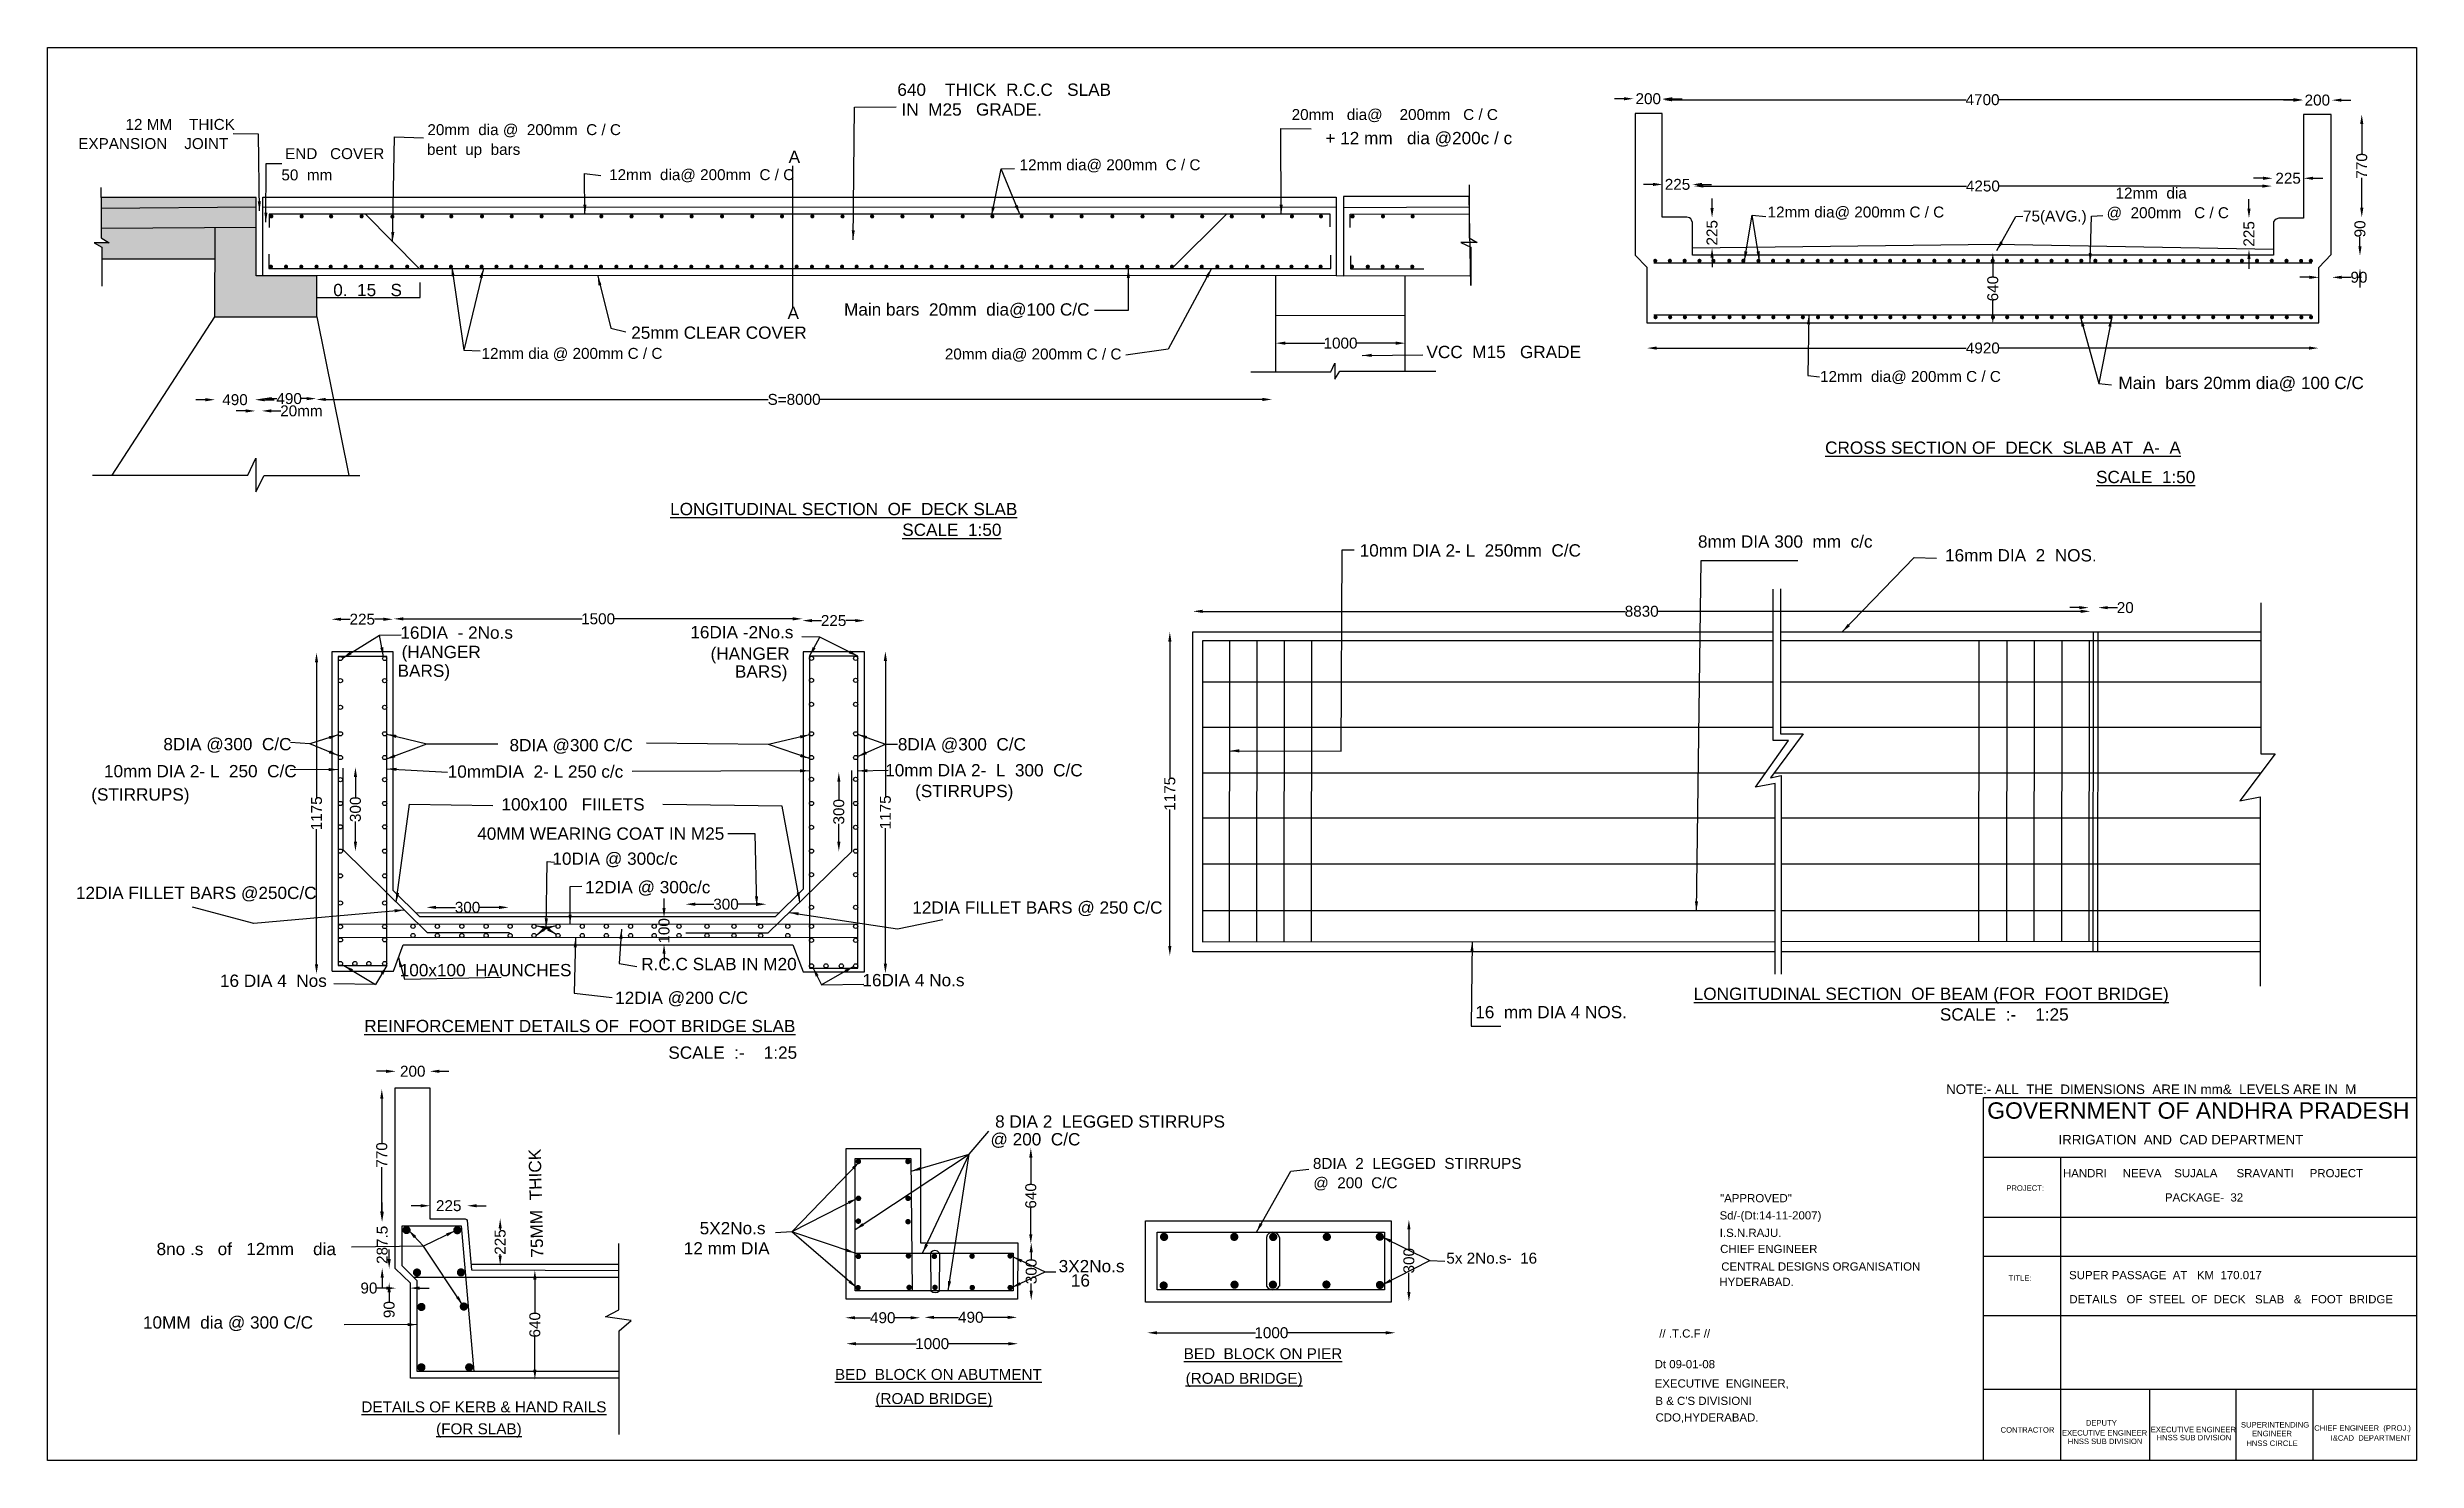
# Model space of a CAD drawing. Header units: millimetres. Extents: x 38 to 8713, y 288 to 5460.
import ezdxf

# ---------------------------------------------------------------- set-up
doc = ezdxf.new("R2010")
doc.units = ezdxf.units.MM
doc.header["$MEASUREMENT"] = 0
for name, color, linetype in [('DIM', 7, 'Continuous'), ('DWG', 7, 'Continuous'), ('TEXT', 7, 'Continuous')]:
    doc.layers.add(name, color=color, linetype=linetype)
doc.styles.get("Standard").update_dxf_attribs({"font": 'arial.ttf'})
doc.dimstyles.new('Civil', dxfattribs={"dimtxt": 40, "dimasz": 35, "dimexe": 0.1, "dimexo": 0.0625, "dimgap": 0.09, "dimtad": 0, "dimdec": 0, "dimzin": 12, "dimdsep": 46, "dimtxsty": 'Standard', "dimcen": 0.1, "dimse1": 1, "dimse2": 1, "dimadec": 0, "dimazin": 2, "dimtfac": 1, "dimtdec": 0, "dimtofl": 0, "dimtmove": 0, "dimatfit": 3, "dimfxl": 1, "dimfrac": 1, "dimtolj": 1, "dimtzin": 0, "dimarcsym": 0})

msp = doc.modelspace()

# ---------------------------------------------------------------- texts
at = {"layer": 'TEXT'}
for s, height, p in [(' 640    THICK  R.C.C   SLAB ', 45, (3132.8, 5283.2)), (' IN  M25   GRADE.', 45, (3148.2, 5210.8)), (' 20mm   dia@    200mm   C / C', 40, (4578.6, 5194.8)), (' EXPANSION    JOINT', 40, (135.5, 5088.5)), ('12 MM    THICK', 40, (324, 5158.7)), (' 20mm  dia @  200mm  C / C', 40, (1414, 5139.5)), (' + 12 mm   dia @200c / c', 45, (4700.2, 5106.2)), (' END   COVER', 40, (893, 5051.7)), (' bent  up  bars', 40, (1412.5, 5067.2)), ('A', 45, (2752.2, 5037.8)), (' 12mm dia@ 200mm  C / C', 40, (3582.4, 5010.9)), ('50  mm', 40, (894.9, 4973.9)), (' 12mm  dia@ 200mm  C / C', 40, (2079.4, 4974.7)), ('12mm  dia', 40, (7610.8, 4907.4)), (' 12mm dia@ 200mm C / C', 40, (6321.3, 4838)), ('75(AVG.)', 40, (7272.2, 4823.3)), (' @  200mm   C / C', 40, (7562.7, 4835.5)), (' 0.  15   S', 45, (1067.3, 4550.1)), ('A', 45, (2748.2, 4466.3)), (' Main bars  20mm  dia@100 C/C', 45, (2937.6, 4478.9)), ('  25mm CLEAR COVER', 45, (2140.9, 4394)), (' 12mm dia @ 200mm C / C', 40, (1612.3, 4320.6)), (' 20mm dia@ 200mm C / C', 40, (3308.6, 4318.3)), ('  VCC  M15   GRADE', 45, (5052.8, 4323.3)), (' 12mm  dia@ 200mm C / C', 40, (6513.3, 4236.1)), (' Main  bars 20mm dia@ 100 C/C', 45, (7604, 4210.1)), (' %%UCROSS SECTION OF  DECK  SLAB AT  A-  A', 45, (6529.9, 3973.1)), (' %%USCALE  1:50', 45, (7522, 3865.7)), (' %%ULONGITUDINAL SECTION  OF  DECK SLAB', 45, (2300.8, 3748.5)), (' %%USCALE  1:50', 45, (3150.6, 3672.5)), (' 10mm DIA 2- L  250mm  C/C', 45, (4825.7, 3597)), (' 8mm DIA 300  mm  c/c ', 45, (6064.5, 3629.5)), (' 16mm DIA  2  NOS.', 45, (6969.2, 3579.1)), (' 16DIA  - 2No.s', 45, (1313, 3296.2)), ('16DIA -2No.s', 45, (2392.3, 3297.7)), ('  (HANGER', 45, (1300.3, 3225.4)), ('(HANGER', 45, (2466.3, 3219.2)), ('  BARS)', 45, (1285.4, 3156.8)), ('BARS)', 45, (2555.6, 3153.7)), ('  8DIA @300  C/C', 45, (427.8, 2887.9)), ('8DIA @300 C/C', 45, (1730.2, 2884.3)), ('8DIA @300  C/C', 45, (3152.2, 2887.5)), ('  10mm DIA 2- L  250  C/C', 45, (210.3, 2789.1)), ('10mmDIA  2- L 250 c/c', 45, (1503.9, 2787.6)), ('10mm DIA 2-  L  300  C/C', 45, (3105.8, 2792.5)), ('(STIRRUPS)', 45, (198.6, 2703.8)), ('100x100   FIILETS', 45, (1700.8, 2667.7)), ('(STIRRUPS)', 45, (3215.4, 2716.4)), (' 40MM WEARING COAT IN M25', 45, (1594.5, 2560.4)), ('10DIA @ 300c/c', 45, (1887.3, 2468.8)), ('12DIA FILLET BARS @250C/C', 45, (142.5, 2343.6)), ('12DIA @ 300c/c', 45, (2006.9, 2364.6)), ('12DIA FILLET BARS @ 250 C/C', 45, (3205, 2289.9)), ('100x100  HAUNCHES', 45, (1328.2, 2060.8)), (' R.C.C SLAB IN M20', 45, (2194.8, 2083.1)), ('16 DIA 4  Nos', 45, (669.9, 2022)), (' 12DIA @200 C/C', 45, (2099.6, 1959.5)), ('16DIA 4 No.s', 45, (3022.4, 2024.2)), (' %%ULONGITUDINAL SECTION  OF BEAM (FOR  FOOT BRIDGE)', 45, (6049, 1974.3)), ('16  mm DIA 4 NOS.', 45, (5266.4, 1907.1)), (' SCALE  :-    1:25', 45, (6950.1, 1898.7)), ('%%UREINFORCEMENT DETAILS OF  FOOT BRIDGE SLAB', 45, (1198.4, 1856.3)), (' SCALE  :-    1:25', 45, (2294.3, 1758.9)), ('NOTE:- ALL  THE  DIMENSIONS  ARE IN mm&  LEVELS ARE IN  M', 35, (6990.5, 1629.8)), ('GOVERNMENT OF ANDHRA PRADESH', 60, (7141.1, 1539.5)), ('@ 200  C/C', 45, (3491.2, 1441.8)), ('8 DIA 2  LEGGED STIRRUPS', 45, (3508.2, 1506.8)), ('IRRIGATION  AND  CAD DEPARTMENT', 35, (7401.9, 1445.4)), ('8DIA  2  LEGGED  STIRRUPS', 40, (4671.9, 1355.9)), ('@  200  C/C', 40, (4673.4, 1285)), ('HANDRI     NEEVA    SUJALA      SRAVANTI     PROJECT', 30, (7418.3, 1325.2)), ('"APPROVED"', 30, (6162.9, 1233.8)), ('PROJECT:', 20, (7211, 1275.8)), ('PACKAGE-  32', 30, (7791.7, 1236.5)), ('5X2No.s', 45, (2426.5, 1116.4)), ('Sd/-(Dt:14-11-2007)', 30, (6161.1, 1170.7)), ('I.S.N.RAJU.', 30, (6161.7, 1107)), (' 8no .s   of   12mm    dia', 45, (420.4, 1040.2)), ('12 mm DIA', 45, (2368.3, 1042.6)), ('5x 2No.s-  16', 40, (5160.5, 1009.2)), ('CHIEF ENGINEER', 30, (6163.1, 1047.8)), ('3X2No.s', 45, (3741, 977.4)), ('16', 45, (3785.6, 925.1)), ('HYDERABAD.', 30, (6160.3, 927.3)), ('CENTRAL DESIGNS ORGANISATION', 30, (6167.3, 983.7)), ('TITLE:', 20, (7219.4, 946.5)), ('SUPER PASSAGE  AT   KM  170.017', 30, (7440.8, 952.2)), ('DETAILS   OF  STEEL  OF  DECK   SLAB   &   FOOT  BRIDGE', 30, (7441.6, 863.8)), ('10MM  dia @ 300 C/C', 45, (387.9, 771.4)), ('%%UBED  BLOCK ON PIER', 40, (4198.9, 659.5)), ('// .T.C.F //', 30, (5940.2, 738.6)), ('%%UBED  BLOCK ON ABUTMENT', 40, (2921.8, 583.6)), ('%%U(ROAD BRIDGE)', 40, (4205.9, 569.3)), ('Dt 09-01-08', 30, (5923.2, 626.2)), ('%%U(ROAD BRIDGE)', 40, (3069.9, 495.3)), ('EXECUTIVE  ENGINEER,', 30, (5923.2, 555.7)), ("B & C'S DIVISIONI", 30, (5926, 491.9)), ('%%UDETAILS OF KERB & HAND RAILS', 40, (1187.8, 464.8)), ('CDO,HYDERABAD.', 30, (5926.5, 431.3)), ('DEPUTY', 20, (7502.3, 416.2)), ('%%U(FOR SLAB)', 40, (1461.3, 384.6)), ('CONTRACTOR', 20, (7190, 390.5)), ('EXECUTIVE ENGINEER', 20, (7414.7, 379.6)), ('HNSS SUB DIVISION', 20, (7436.1, 348.8)), ('EXECUTIVE ENGINEER', 20, (7739.9, 391.9)), ('HNSS SUB DIVISION', 20, (7761.1, 362.4)), ('SUPERINTENDING', 20, (8070.1, 409.3)), ('HNSS CIRCLE', 20, (8089.9, 341.7)), ('ENGINEER', 20, (8110.9, 377.3)), ('CHIEF ENGINEER  (PROJ.) ', 20, (8338.4, 397.5)), ('I&CAD  DEPARTMENT', 20, (8398.7, 361.1))]:
    msp.add_text(s, height=height, dxfattribs=at).set_placement(p)
msp.add_text('75MM  THICK', height=45, rotation=91.36487, dxfattribs=at).set_placement((1854, 1031.7))

# ---------------------------------------------------------------- blocks, each defined once
blk = doc.blocks.new('*D2')
at = {"layer": 'Defpoints', "color": 0, "transparency": 16777216}
for p in [(651.5, 4165), (798.5, 4171), (798.5, 4165)]:
    blk.add_point(p, dxfattribs=at)
at = {"layer": 'DIM', "color": 0, "lineweight": -2, "transparency": 16777216}
for p, q in [((616.5, 4171), (581.5, 4171)), ((833.5, 4171), (868.5, 4171))]:
    blk.add_line(p, q, dxfattribs=at)
at = {"layer": 'DIM', "color": 0, "transparency": 16777216}
for points in [[(616.5, 4176.8), (616.5, 4165.2), (651.5, 4171)], [(833.5, 4176.8), (833.5, 4165.2), (798.5, 4171)]]:
    blk.add_solid(points, dxfattribs=at)
at = {"layer": 'DIM', "color": 0, "transparency": 16777216, "insert": (725, 4171), "char_height": 40, "attachment_point": 5}
blk.add_mtext('\\A1;490', dxfattribs=at)
blk = doc.blocks.new('*D3')
at = {"layer": 'Defpoints', "color": 0, "transparency": 16777216}
for p in [(799.5, 4152), (823, 4152), (823, 4130)]:
    blk.add_point(p, dxfattribs=at)
at = {"layer": 'DIM', "color": 0, "lineweight": -2, "transparency": 16777216}
for p, q in [((764.5, 4130), (729.5, 4130)), ((858, 4130), (893, 4130))]:
    blk.add_line(p, q, dxfattribs=at)
at = {"layer": 'DIM', "color": 0, "transparency": 16777216}
for points in [[(764.5, 4135.8), (764.5, 4124.2), (799.5, 4130)], [(858, 4135.8), (858, 4124.2), (823, 4130)]]:
    blk.add_solid(points, dxfattribs=at)
at = {"layer": 'DIM', "color": 0, "transparency": 16777216, "insert": (968.1, 4130), "char_height": 40, "attachment_point": 5}
blk.add_mtext('\\A1;20mm', dxfattribs=at)
blk = doc.blocks.new('*D4')
at = {"layer": 'Defpoints', "color": 0, "transparency": 16777216}
for p in [(824, 4196), (1022.5, 4196), (1022.5, 4175)]:
    blk.add_point(p, dxfattribs=at)
at = {"layer": 'DIM', "color": 0, "lineweight": -2, "transparency": 16777216}
for p, q in [((859, 4175), (878.2, 4175)), ((987.5, 4175), (968.3, 4175))]:
    blk.add_line(p, q, dxfattribs=at)
at = {"layer": 'DIM', "color": 0, "transparency": 16777216}
for points in [[(859, 4180.8), (859, 4169.2), (824, 4175)], [(987.5, 4180.8), (987.5, 4169.2), (1022.5, 4175)]]:
    blk.add_solid(points, dxfattribs=at)
at = {"layer": 'DIM', "color": 0, "transparency": 16777216, "insert": (923.2, 4175), "char_height": 40, "attachment_point": 5}
blk.add_mtext('\\A1;490', dxfattribs=at)
blk = doc.blocks.new('*D5')
at = {"layer": 'Defpoints', "color": 0, "transparency": 16777216}
for p in [(1022.5, 4175), (4522, 4175), (4522, 4172)]:
    blk.add_point(p, dxfattribs=at)
at = {"layer": 'DIM', "color": 0, "lineweight": -2, "transparency": 16777216}
for p, q in [((1057.5, 4172), (2677.6, 4172)), ((4487, 4172), (2866.9, 4172))]:
    blk.add_line(p, q, dxfattribs=at)
at = {"layer": 'DIM', "color": 0, "transparency": 16777216}
for points in [[(1057.5, 4177.8), (1057.5, 4166.2), (1022.5, 4172)], [(4487, 4177.8), (4487, 4166.2), (4522, 4172)]]:
    blk.add_solid(points, dxfattribs=at)
at = {"layer": 'DIM', "color": 0, "transparency": 16777216, "insert": (2772.2, 4172), "char_height": 40, "attachment_point": 5}
blk.add_mtext('\\A1;S=8000', dxfattribs=at)
blk = doc.blocks.new('*D6')
at = {"layer": 'Defpoints', "color": 0, "transparency": 16777216}
for p in [(4535.5, 4377), (5010.5, 4378), (5010.5, 4377)]:
    blk.add_point(p, dxfattribs=at)
at = {"layer": 'DIM', "color": 0, "lineweight": -2, "transparency": 16777216}
for p, q in [((4570.5, 4378), (4715.2, 4378)), ((4975.5, 4378), (4830.9, 4378))]:
    blk.add_line(p, q, dxfattribs=at)
at = {"layer": 'DIM', "color": 0, "transparency": 16777216}
for points in [[(4570.5, 4383.8), (4570.5, 4372.2), (4535.5, 4378)], [(4975.5, 4383.8), (4975.5, 4372.2), (5010.5, 4378)]]:
    blk.add_solid(points, dxfattribs=at)
at = {"layer": 'DIM', "color": 0, "transparency": 16777216, "insert": (4773, 4378), "char_height": 40, "attachment_point": 5}
blk.add_mtext('\\A1;1000', dxfattribs=at)
blk = doc.blocks.new('*D7')
at = {"layer": 'Defpoints', "color": 0, "transparency": 16777216}
for p in [(5895.5, 4353), (8354.5, 4360), (8354.5, 4353)]:
    blk.add_point(p, dxfattribs=at)
at = {"layer": 'DIM', "color": 0, "lineweight": -2, "transparency": 16777216}
for p, q in [((5930.5, 4360), (7064.4, 4360)), ((8319.5, 4360), (7185.6, 4360))]:
    blk.add_line(p, q, dxfattribs=at)
at = {"layer": 'DIM', "color": 0, "transparency": 16777216}
for points in [[(5930.5, 4365.8), (5930.5, 4354.2), (5895.5, 4360)], [(8319.5, 4365.8), (8319.5, 4354.2), (8354.5, 4360)]]:
    blk.add_solid(points, dxfattribs=at)
at = {"layer": 'DIM', "color": 0, "transparency": 16777216, "insert": (7125, 4360), "char_height": 40, "attachment_point": 5}
blk.add_mtext('\\A1;4920', dxfattribs=at)
blk = doc.blocks.new('*D8')
at = {"layer": 'Defpoints', "color": 0, "transparency": 16777216}
for p in [(7161.5, 4707), (7181.5, 4707), (7181.5, 4448.5)]:
    blk.add_point(p, dxfattribs=at)
at = {"layer": 'DIM', "color": 0, "lineweight": -2, "transparency": 16777216}
for p, q in [((7161.5, 4672), (7161.5, 4622.1)), ((7161.5, 4483.5), (7161.5, 4533.4))]:
    blk.add_line(p, q, dxfattribs=at)
at = {"layer": 'DIM', "color": 0, "transparency": 16777216}
for points in [[(7155.7, 4672), (7167.3, 4672), (7161.5, 4707)], [(7155.7, 4483.5), (7167.3, 4483.5), (7161.5, 4448.5)]]:
    blk.add_solid(points, dxfattribs=at)
at = {"layer": 'DIM', "color": 0, "transparency": 16777216, "insert": (7161.5, 4577.8), "char_height": 40, "attachment_point": 5, "rotation": 90}
blk.add_mtext('\\A1;640', dxfattribs=at)
blk = doc.blocks.new('*D9')
at = {"layer": 'Defpoints', "color": 0, "transparency": 16777216}
for p in [(8356, 4614.5), (8403.5, 4619), (8403.5, 4614.5)]:
    blk.add_point(p, dxfattribs=at)
at = {"layer": 'DIM', "color": 0, "lineweight": -2, "transparency": 16777216}
for p, q in [((8321, 4619), (8286, 4619)), ((8438.5, 4619), (8473.5, 4619))]:
    blk.add_line(p, q, dxfattribs=at)
at = {"layer": 'DIM', "color": 0, "transparency": 16777216}
for points in [[(8321, 4624.8), (8321, 4613.2), (8356, 4619)], [(8438.5, 4624.8), (8438.5, 4613.2), (8403.5, 4619)]]:
    blk.add_solid(points, dxfattribs=at)
at = {"layer": 'DIM', "color": 0, "transparency": 16777216, "insert": (8502.2, 4619), "char_height": 40, "attachment_point": 5}
blk.add_mtext('\\A1;90', dxfattribs=at)
blk = doc.blocks.new('*D10')
at = {"layer": 'Defpoints', "color": 0, "transparency": 16777216}
for p in [(8479, 4697.5), (8506, 4697.5), (8479, 4652)]:
    blk.add_point(p, dxfattribs=at)
at = {"layer": 'DIM', "color": 0, "lineweight": -2, "transparency": 16777216}
for p, q in [((8506, 4732.5), (8506, 4767.5)), ((8506, 4617), (8506, 4582))]:
    blk.add_line(p, q, dxfattribs=at)
at = {"layer": 'DIM', "color": 0, "transparency": 16777216}
for points in [[(8500.2, 4732.5), (8511.8, 4732.5), (8506, 4697.5)], [(8500.2, 4617), (8511.8, 4617), (8506, 4652)]]:
    blk.add_solid(points, dxfattribs=at)
at = {"layer": 'DIM', "color": 0, "transparency": 16777216, "insert": (8506, 4796.2), "char_height": 40, "attachment_point": 5, "rotation": 90}
blk.add_mtext('\\A1;90', dxfattribs=at)
blk = doc.blocks.new('*D11')
at = {"layer": 'Defpoints', "color": 0, "transparency": 16777216}
for p in [(8482.5, 5215), (8512.5, 5215), (8482.5, 4838.5)]:
    blk.add_point(p, dxfattribs=at)
at = {"layer": 'DIM', "color": 0, "lineweight": -2, "transparency": 16777216}
for p, q in [((8512.5, 5180), (8512.5, 5070.8)), ((8512.5, 4873.5), (8512.5, 4982.7))]:
    blk.add_line(p, q, dxfattribs=at)
at = {"layer": 'DIM', "color": 0, "transparency": 16777216}
for points in [[(8506.7, 5180), (8518.3, 5180), (8512.5, 5215)], [(8506.7, 4873.5), (8518.3, 4873.5), (8512.5, 4838.5)]]:
    blk.add_solid(points, dxfattribs=at)
at = {"layer": 'DIM', "color": 0, "transparency": 16777216, "insert": (8512.5, 5026.8), "char_height": 40, "attachment_point": 5, "rotation": 90}
blk.add_mtext('\\A1;770', dxfattribs=at)
blk = doc.blocks.new('*D12')
at = {"layer": 'Defpoints', "color": 0, "transparency": 16777216}
for p in [(8099.5, 4835.5), (8107, 4835.5), (8107, 4720.5)]:
    blk.add_point(p, dxfattribs=at)
at = {"layer": 'DIM', "color": 0, "lineweight": -2, "transparency": 16777216}
for p, q in [((8099.5, 4870.5), (8099.5, 4905.5)), ((8099.5, 4685.5), (8099.5, 4650.5))]:
    blk.add_line(p, q, dxfattribs=at)
at = {"layer": 'DIM', "color": 0, "transparency": 16777216}
for points in [[(8093.7, 4870.5), (8105.3, 4870.5), (8099.5, 4835.5)], [(8093.7, 4685.5), (8105.3, 4685.5), (8099.5, 4720.5)]]:
    blk.add_solid(points, dxfattribs=at)
at = {"layer": 'DIM', "color": 0, "transparency": 16777216, "insert": (8099.5, 4778), "char_height": 40, "attachment_point": 5, "rotation": 90}
blk.add_mtext('\\A1;225', dxfattribs=at)
blk = doc.blocks.new('*D13')
at = {"layer": 'Defpoints', "color": 0, "transparency": 16777216}
for p in [(8186, 4981.5), (8186, 4952), (8299.5, 4952)]:
    blk.add_point(p, dxfattribs=at)
at = {"layer": 'DIM', "color": 0, "lineweight": -2, "transparency": 16777216}
for p, q in [((8151, 4981.5), (8116, 4981.5)), ((8334.5, 4981.5), (8369.5, 4981.5))]:
    blk.add_line(p, q, dxfattribs=at)
at = {"layer": 'DIM', "color": 0, "transparency": 16777216}
for points in [[(8151, 4987.3), (8151, 4975.7), (8186, 4981.5)], [(8334.5, 4987.3), (8334.5, 4975.7), (8299.5, 4981.5)]]:
    blk.add_solid(points, dxfattribs=at)
at = {"layer": 'DIM', "color": 0, "transparency": 16777216, "insert": (8242.8, 4981.5), "char_height": 40, "attachment_point": 5}
blk.add_mtext('\\A1;225', dxfattribs=at)
blk = doc.blocks.new('*D14')
at = {"layer": 'Defpoints', "color": 0, "transparency": 16777216}
for p in [(8296.5, 5267.5), (8296.5, 5213.5), (8403, 5213.5)]:
    blk.add_point(p, dxfattribs=at)
at = {"layer": 'DIM', "color": 0, "lineweight": -2, "transparency": 16777216}
for p, q in [((8261.5, 5267.5), (8226.5, 5267.5)), ((8438, 5267.5), (8473, 5267.5))]:
    blk.add_line(p, q, dxfattribs=at)
at = {"layer": 'DIM', "color": 0, "transparency": 16777216}
for points in [[(8261.5, 5273.3), (8261.5, 5261.7), (8296.5, 5267.5)], [(8438, 5273.3), (8438, 5261.7), (8403, 5267.5)]]:
    blk.add_solid(points, dxfattribs=at)
at = {"layer": 'DIM', "color": 0, "transparency": 16777216, "insert": (8349.8, 5267.5), "char_height": 40, "attachment_point": 5}
blk.add_mtext('\\A1;200', dxfattribs=at)
blk = doc.blocks.new('*D15')
at = {"layer": 'Defpoints', "color": 0, "transparency": 16777216}
for p in [(5951.5, 5269), (5951.5, 5266.5), (8296.5, 5266.5)]:
    blk.add_point(p, dxfattribs=at)
at = {"layer": 'DIM', "color": 0, "lineweight": -2, "transparency": 16777216}
for p, q in [((5986.5, 5269), (7063.4, 5269)), ((8261.5, 5269), (7184.6, 5269))]:
    blk.add_line(p, q, dxfattribs=at)
at = {"layer": 'DIM', "color": 0, "transparency": 16777216}
for points in [[(5986.5, 5274.8), (5986.5, 5263.2), (5951.5, 5269)], [(8261.5, 5274.8), (8261.5, 5263.2), (8296.5, 5269)]]:
    blk.add_solid(points, dxfattribs=at)
at = {"layer": 'DIM', "color": 0, "transparency": 16777216, "insert": (7124, 5269), "char_height": 40, "attachment_point": 5}
blk.add_mtext('\\A1;4700', dxfattribs=at)
blk = doc.blocks.new('*D16')
at = {"layer": 'Defpoints', "color": 0, "transparency": 16777216}
for p in [(5846, 5272.5), (5846, 5268), (5953.5, 5268)]:
    blk.add_point(p, dxfattribs=at)
at = {"layer": 'DIM', "color": 0, "lineweight": -2, "transparency": 16777216}
for p, q in [((5811, 5272.5), (5776, 5272.5)), ((5988.5, 5272.5), (6023.5, 5272.5))]:
    blk.add_line(p, q, dxfattribs=at)
at = {"layer": 'DIM', "color": 0, "transparency": 16777216}
for points in [[(5811, 5278.3), (5811, 5266.7), (5846, 5272.5)], [(5988.5, 5278.3), (5988.5, 5266.7), (5953.5, 5272.5)]]:
    blk.add_solid(points, dxfattribs=at)
at = {"layer": 'DIM', "color": 0, "transparency": 16777216, "insert": (5899.8, 5272.5), "char_height": 40, "attachment_point": 5}
blk.add_mtext('\\A1;200', dxfattribs=at)
blk = doc.blocks.new('*D17')
at = {"layer": 'Defpoints', "color": 0, "transparency": 16777216}
for p in [(5952.5, 4952), (6061.5, 4959), (6061.5, 4952)]:
    blk.add_point(p, dxfattribs=at)
at = {"layer": 'DIM', "color": 0, "lineweight": -2, "transparency": 16777216}
for p, q in [((5917.5, 4959), (5882.5, 4959)), ((6096.5, 4959), (6131.5, 4959))]:
    blk.add_line(p, q, dxfattribs=at)
at = {"layer": 'DIM', "color": 0, "transparency": 16777216}
for points in [[(5917.5, 4964.8), (5917.5, 4953.2), (5952.5, 4959)], [(6096.5, 4964.8), (6096.5, 4953.2), (6061.5, 4959)]]:
    blk.add_solid(points, dxfattribs=at)
at = {"layer": 'DIM', "color": 0, "transparency": 16777216, "insert": (6007, 4959), "char_height": 40, "attachment_point": 5}
blk.add_mtext('\\A1;225', dxfattribs=at)
blk = doc.blocks.new('*D18')
at = {"layer": 'Defpoints', "color": 0, "transparency": 16777216}
for p in [(6133.5, 4837.5), (6136, 4837.5), (6136, 4726.5)]:
    blk.add_point(p, dxfattribs=at)
at = {"layer": 'DIM', "color": 0, "lineweight": -2, "transparency": 16777216}
for p, q in [((6133.5, 4872.5), (6133.5, 4907.5)), ((6133.5, 4691.5), (6133.5, 4656.5))]:
    blk.add_line(p, q, dxfattribs=at)
at = {"layer": 'DIM', "color": 0, "transparency": 16777216}
for points in [[(6127.7, 4872.5), (6139.3, 4872.5), (6133.5, 4837.5)], [(6127.7, 4691.5), (6139.3, 4691.5), (6133.5, 4726.5)]]:
    blk.add_solid(points, dxfattribs=at)
at = {"layer": 'DIM', "color": 0, "transparency": 16777216, "insert": (6133.5, 4782), "char_height": 40, "attachment_point": 5, "rotation": 90}
blk.add_mtext('\\A1;225', dxfattribs=at)
blk = doc.blocks.new('*D19')
at = {"layer": 'Defpoints', "color": 0, "transparency": 16777216}
for p in [(6067, 4960.5), (8183.5, 4960.5), (8183.5, 4953)]:
    blk.add_point(p, dxfattribs=at)
at = {"layer": 'DIM', "color": 0, "lineweight": -2, "transparency": 16777216}
for p, q in [((6102, 4953), (7064.7, 4953)), ((8148.5, 4953), (7185.8, 4953))]:
    blk.add_line(p, q, dxfattribs=at)
at = {"layer": 'DIM', "color": 0, "transparency": 16777216}
for points in [[(6102, 4958.8), (6102, 4947.2), (6067, 4953)], [(8148.5, 4958.8), (8148.5, 4947.2), (8183.5, 4953)]]:
    blk.add_solid(points, dxfattribs=at)
at = {"layer": 'DIM', "color": 0, "transparency": 16777216, "insert": (7125.2, 4953), "char_height": 40, "attachment_point": 5}
blk.add_mtext('\\A1;4250', dxfattribs=at)
blk = doc.blocks.new('*D20')
at = {"layer": 'Defpoints', "color": 0, "transparency": 16777216}
for p in [(1426, 2316.5), (1727, 2316.5), (1727, 2313)]:
    blk.add_point(p, dxfattribs=at)
at = {"layer": 'DIM', "color": 0, "lineweight": -2, "transparency": 16777216}
for p, q in [((1461, 2313), (1532.3, 2313)), ((1692, 2313), (1620.7, 2313))]:
    blk.add_line(p, q, dxfattribs=at)
at = {"layer": 'DIM', "color": 0, "transparency": 16777216}
for points in [[(1461, 2318.8), (1461, 2307.2), (1426, 2313)], [(1692, 2318.8), (1692, 2307.2), (1727, 2313)]]:
    blk.add_solid(points, dxfattribs=at)
at = {"layer": 'DIM', "color": 0, "transparency": 16777216, "insert": (1576.5, 2313), "char_height": 40, "attachment_point": 5}
blk.add_mtext('\\A1;300', dxfattribs=at)
blk = doc.blocks.new('*D21')
at = {"layer": 'Defpoints', "color": 0, "transparency": 16777216}
for p in [(2375, 2322), (2670.5, 2324.5), (2670.5, 2322)]:
    blk.add_point(p, dxfattribs=at)
at = {"layer": 'DIM', "color": 0, "lineweight": -2, "transparency": 16777216}
for p, q in [((2410, 2324.5), (2478.6, 2324.5)), ((2635.5, 2324.5), (2566.9, 2324.5))]:
    blk.add_line(p, q, dxfattribs=at)
at = {"layer": 'DIM', "color": 0, "transparency": 16777216}
for points in [[(2410, 2330.3), (2410, 2318.7), (2375, 2324.5)], [(2635.5, 2330.3), (2635.5, 2318.7), (2670.5, 2324.5)]]:
    blk.add_solid(points, dxfattribs=at)
at = {"layer": 'DIM', "color": 0, "transparency": 16777216, "insert": (2522.8, 2324.5), "char_height": 40, "attachment_point": 5}
blk.add_mtext('\\A1;300', dxfattribs=at)
blk = doc.blocks.new('*D22')
at = {"layer": 'Defpoints', "color": 0, "transparency": 16777216}
for p in [(2296, 2276), (2308.5, 2276), (2308.5, 2178)]:
    blk.add_point(p, dxfattribs=at)
at = {"layer": 'DIM', "color": 0, "lineweight": -2, "transparency": 16777216}
for p, q in [((2296, 2311), (2296, 2346)), ((2296, 2143), (2296, 2108))]:
    blk.add_line(p, q, dxfattribs=at)
at = {"layer": 'DIM', "color": 0, "transparency": 16777216}
for points in [[(2290.2, 2311), (2301.8, 2311), (2296, 2276)], [(2290.2, 2143), (2301.8, 2143), (2296, 2178)]]:
    blk.add_solid(points, dxfattribs=at)
at = {"layer": 'DIM', "color": 0, "transparency": 16777216, "insert": (2296, 2227), "char_height": 40, "attachment_point": 5, "rotation": 90}
blk.add_mtext('\\A1;100', dxfattribs=at)
blk = doc.blocks.new('*D23')
at = {"layer": 'Defpoints', "color": 0, "transparency": 16777216}
for p in [(3087, 3250), (3106.5, 3250), (3087, 2071.5)]:
    blk.add_point(p, dxfattribs=at)
at = {"layer": 'DIM', "color": 0, "lineweight": -2, "transparency": 16777216}
for p, q in [((3106.5, 3215), (3106.5, 2718.8)), ((3106.5, 2106.5), (3106.5, 2602.7))]:
    blk.add_line(p, q, dxfattribs=at)
at = {"layer": 'DIM', "color": 0, "transparency": 16777216}
for points in [[(3100.7, 3215), (3112.3, 3215), (3106.5, 3250)], [(3100.7, 2106.5), (3112.3, 2106.5), (3106.5, 2071.5)]]:
    blk.add_solid(points, dxfattribs=at)
at = {"layer": 'DIM', "color": 0, "transparency": 16777216, "insert": (3106.5, 2660.8), "char_height": 40, "attachment_point": 5, "rotation": 90}
blk.add_mtext('\\A1;1175', dxfattribs=at)
blk = doc.blocks.new('*D24')
at = {"layer": 'Defpoints', "color": 0, "transparency": 16777216}
for p in [(2936, 2807.5), (2937, 2807.5), (2937, 2518)]:
    blk.add_point(p, dxfattribs=at)
at = {"layer": 'DIM', "color": 0, "lineweight": -2, "transparency": 16777216}
for p, q in [((2936, 2772.5), (2936, 2706.9)), ((2936, 2553), (2936, 2618.6))]:
    blk.add_line(p, q, dxfattribs=at)
at = {"layer": 'DIM', "color": 0, "transparency": 16777216}
for points in [[(2930.2, 2772.5), (2941.8, 2772.5), (2936, 2807.5)], [(2930.2, 2553), (2941.8, 2553), (2936, 2518)]]:
    blk.add_solid(points, dxfattribs=at)
at = {"layer": 'DIM', "color": 0, "transparency": 16777216, "insert": (2936, 2662.8), "char_height": 40, "attachment_point": 5, "rotation": 90}
blk.add_mtext('\\A1;300', dxfattribs=at)
blk = doc.blocks.new('*D25')
at = {"layer": 'Defpoints', "color": 0, "transparency": 16777216}
for p in [(2802.5, 3358.5), (3031, 3362.5), (3031, 3358.5)]:
    blk.add_point(p, dxfattribs=at)
at = {"layer": 'DIM', "color": 0, "lineweight": -2, "transparency": 16777216}
for p, q in [((2837.5, 3362.5), (2872, 3362.5)), ((2996, 3362.5), (2961.5, 3362.5))]:
    blk.add_line(p, q, dxfattribs=at)
at = {"layer": 'DIM', "color": 0, "transparency": 16777216}
for points in [[(2837.5, 3368.3), (2837.5, 3356.7), (2802.5, 3362.5)], [(2996, 3368.3), (2996, 3356.7), (3031, 3362.5)]]:
    blk.add_solid(points, dxfattribs=at)
at = {"layer": 'DIM', "color": 0, "transparency": 16777216, "insert": (2916.8, 3362.5), "char_height": 40, "attachment_point": 5}
blk.add_mtext('\\A1;225', dxfattribs=at)
blk = doc.blocks.new('*D26')
at = {"layer": 'Defpoints', "color": 0, "transparency": 16777216}
for p in [(1306.5, 3360.5), (2802.5, 3369), (2802.5, 3360.5)]:
    blk.add_point(p, dxfattribs=at)
at = {"layer": 'DIM', "color": 0, "lineweight": -2, "transparency": 16777216}
for p, q in [((1341.5, 3369), (1996.6, 3369)), ((2767.5, 3369), (2112.4, 3369))]:
    blk.add_line(p, q, dxfattribs=at)
at = {"layer": 'DIM', "color": 0, "transparency": 16777216}
for points in [[(1341.5, 3374.8), (1341.5, 3363.2), (1306.5, 3369)], [(2767.5, 3374.8), (2767.5, 3363.2), (2802.5, 3369)]]:
    blk.add_solid(points, dxfattribs=at)
at = {"layer": 'DIM', "color": 0, "transparency": 16777216, "insert": (2054.5, 3369), "char_height": 40, "attachment_point": 5}
blk.add_mtext('\\A1;1500', dxfattribs=at)
blk = doc.blocks.new('*D27')
at = {"layer": 'Defpoints', "color": 0, "transparency": 16777216}
for p in [(1078.5, 3369), (1078.5, 3367.5), (1303.5, 3369)]:
    blk.add_point(p, dxfattribs=at)
at = {"layer": 'DIM', "color": 0, "lineweight": -2, "transparency": 16777216}
for p, q in [((1113.5, 3367.5), (1146.2, 3367.5)), ((1268.5, 3367.5), (1235.8, 3367.5))]:
    blk.add_line(p, q, dxfattribs=at)
at = {"layer": 'DIM', "color": 0, "transparency": 16777216}
for points in [[(1113.5, 3373.3), (1113.5, 3361.7), (1078.5, 3367.5)], [(1268.5, 3373.3), (1268.5, 3361.7), (1303.5, 3367.5)]]:
    blk.add_solid(points, dxfattribs=at)
at = {"layer": 'DIM', "color": 0, "transparency": 16777216, "insert": (1191, 3367.5), "char_height": 40, "attachment_point": 5}
blk.add_mtext('\\A1;225', dxfattribs=at)
blk = doc.blocks.new('*D28')
at = {"layer": 'Defpoints', "color": 0, "transparency": 16777216}
for p in [(1157.5, 2825.5), (1166, 2825.5), (1157.5, 2518)]:
    blk.add_point(p, dxfattribs=at)
at = {"layer": 'DIM', "color": 0, "lineweight": -2, "transparency": 16777216}
for p, q in [((1166, 2790.5), (1166, 2715.9)), ((1166, 2553), (1166, 2627.6))]:
    blk.add_line(p, q, dxfattribs=at)
at = {"layer": 'DIM', "color": 0, "transparency": 16777216}
for points in [[(1160.2, 2790.5), (1171.8, 2790.5), (1166, 2825.5)], [(1160.2, 2553), (1171.8, 2553), (1166, 2518)]]:
    blk.add_solid(points, dxfattribs=at)
at = {"layer": 'DIM', "color": 0, "transparency": 16777216, "insert": (1166, 2671.8), "char_height": 40, "attachment_point": 5, "rotation": 90}
blk.add_mtext('\\A1;300', dxfattribs=at)
blk = doc.blocks.new('*D29')
at = {"layer": 'Defpoints', "color": 0, "transparency": 16777216}
for p in [(1010, 3245), (1023.5, 3245), (1010, 2069.5)]:
    blk.add_point(p, dxfattribs=at)
at = {"layer": 'DIM', "color": 0, "lineweight": -2, "transparency": 16777216}
for p, q in [((1023.5, 3210), (1023.5, 2715.3)), ((1023.5, 2104.5), (1023.5, 2599.2))]:
    blk.add_line(p, q, dxfattribs=at)
at = {"layer": 'DIM', "color": 0, "transparency": 16777216}
for points in [[(1017.7, 3210), (1029.3, 3210), (1023.5, 3245)], [(1017.7, 2104.5), (1029.3, 2104.5), (1023.5, 2069.5)]]:
    blk.add_solid(points, dxfattribs=at)
at = {"layer": 'DIM', "color": 0, "transparency": 16777216, "insert": (1023.5, 2657.2), "char_height": 40, "attachment_point": 5, "rotation": 90}
blk.add_mtext('\\A1;1175', dxfattribs=at)
blk = doc.blocks.new('*D30')
at = {"layer": 'Defpoints', "color": 0, "transparency": 16777216}
for p in [(4148, 3321), (4148, 3321), (4148, 2136.5)]:
    blk.add_point(p, dxfattribs=at)
at = {"layer": 'DIM', "color": 0, "lineweight": -2, "transparency": 16777216}
for p, q in [((4148, 3286), (4148, 2786.8)), ((4148, 2171.5), (4148, 2670.7))]:
    blk.add_line(p, q, dxfattribs=at)
at = {"layer": 'DIM', "color": 0, "transparency": 16777216}
for points in [[(4142.2, 3286), (4153.8, 3286), (4148, 3321)], [(4142.2, 2171.5), (4153.8, 2171.5), (4148, 2136.5)]]:
    blk.add_solid(points, dxfattribs=at)
at = {"layer": 'DIM', "color": 0, "transparency": 16777216, "insert": (4148, 2728.8), "char_height": 40, "attachment_point": 5, "rotation": 90}
blk.add_mtext('\\A1;1175', dxfattribs=at)
blk = doc.blocks.new('*D31')
at = {"layer": 'Defpoints', "color": 0, "transparency": 16777216}
for p in [(7513, 3406), (7547.5, 3410), (7547.5, 3406)]:
    blk.add_point(p, dxfattribs=at)
at = {"layer": 'DIM', "color": 0, "lineweight": -2, "transparency": 16777216}
for p, q in [((7478, 3410), (7443, 3410)), ((7582.5, 3410), (7617.5, 3410))]:
    blk.add_line(p, q, dxfattribs=at)
at = {"layer": 'DIM', "color": 0, "transparency": 16777216}
for points in [[(7478, 3415.8), (7478, 3404.2), (7513, 3410)], [(7582.5, 3415.8), (7582.5, 3404.2), (7547.5, 3410)]]:
    blk.add_solid(points, dxfattribs=at)
at = {"layer": 'DIM', "color": 0, "transparency": 16777216, "insert": (7646.5, 3410), "char_height": 40, "attachment_point": 5}
blk.add_mtext('\\A1;20', dxfattribs=at)
blk = doc.blocks.new('*D32')
at = {"layer": 'Defpoints', "color": 0, "transparency": 16777216}
for p in [(4233, 3409.5), (4233, 3396.5), (7518.5, 3409.5)]:
    blk.add_point(p, dxfattribs=at)
at = {"layer": 'DIM', "color": 0, "lineweight": -2, "transparency": 16777216}
for p, q in [((4268, 3396.5), (5816, 3396.5)), ((7483.5, 3396.5), (5935.5, 3396.5))]:
    blk.add_line(p, q, dxfattribs=at)
at = {"layer": 'DIM', "color": 0, "transparency": 16777216}
for points in [[(4268, 3402.3), (4268, 3390.7), (4233, 3396.5)], [(7483.5, 3402.3), (7483.5, 3390.7), (7518.5, 3396.5)]]:
    blk.add_solid(points, dxfattribs=at)
at = {"layer": 'DIM', "color": 0, "transparency": 16777216, "insert": (5875.8, 3396.5), "char_height": 40, "attachment_point": 5}
blk.add_mtext('\\A1;8830', dxfattribs=at)
blk = doc.blocks.new('*D33')
at = {"layer": 'Defpoints', "color": 0, "transparency": 16777216}
for p in [(1823, 985), (1828.5, 985), (1828.5, 585.5)]:
    blk.add_point(p, dxfattribs=at)
at = {"layer": 'DIM', "color": 0, "lineweight": -2, "transparency": 16777216}
for p, q in [((1823, 950), (1823, 829.6)), ((1823, 620.5), (1823, 740.9))]:
    blk.add_line(p, q, dxfattribs=at)
at = {"layer": 'DIM', "color": 0, "transparency": 16777216}
for points in [[(1817.2, 950), (1828.8, 950), (1823, 985)], [(1817.2, 620.5), (1828.8, 620.5), (1823, 585.5)]]:
    blk.add_solid(points, dxfattribs=at)
at = {"layer": 'DIM', "color": 0, "transparency": 16777216, "insert": (1823, 785.3), "char_height": 40, "attachment_point": 5, "rotation": 90}
blk.add_mtext('\\A1;640', dxfattribs=at)
blk = doc.blocks.new('*D34')
at = {"layer": 'Defpoints', "color": 0, "transparency": 16777216}
for p in [(1696, 1173.5), (1699.5, 1173.5), (1699.5, 1003)]:
    blk.add_point(p, dxfattribs=at)
at = {"layer": 'DIM', "color": 0, "lineweight": -2, "transparency": 16777216}
for p, q in [((1696, 1138.5), (1696, 1133)), ((1696, 1038), (1696, 1043.5))]:
    blk.add_line(p, q, dxfattribs=at)
at = {"layer": 'DIM', "color": 0, "transparency": 16777216}
for points in [[(1690.2, 1138.5), (1701.8, 1138.5), (1696, 1173.5)], [(1690.2, 1038), (1701.8, 1038), (1696, 1003)]]:
    blk.add_solid(points, dxfattribs=at)
at = {"layer": 'DIM', "color": 0, "transparency": 16777216, "insert": (1696, 1088.2), "char_height": 40, "attachment_point": 5, "rotation": 90}
blk.add_mtext('\\A1;225', dxfattribs=at)
blk = doc.blocks.new('*D35')
at = {"layer": 'Defpoints', "color": 0, "transparency": 16777216}
for p in [(1440, 1216), (1575, 1221), (1575, 1216)]:
    blk.add_point(p, dxfattribs=at)
at = {"layer": 'DIM', "color": 0, "lineweight": -2, "transparency": 16777216}
for p, q in [((1405, 1221), (1370, 1221)), ((1610, 1221), (1645, 1221))]:
    blk.add_line(p, q, dxfattribs=at)
at = {"layer": 'DIM', "color": 0, "transparency": 16777216}
for points in [[(1405, 1226.8), (1405, 1215.2), (1440, 1221)], [(1610, 1226.8), (1610, 1215.2), (1575, 1221)]]:
    blk.add_solid(points, dxfattribs=at)
at = {"layer": 'DIM', "color": 0, "transparency": 16777216, "insert": (1507.5, 1221), "char_height": 40, "attachment_point": 5}
blk.add_mtext('\\A1;225', dxfattribs=at)
blk = doc.blocks.new('*D36')
at = {"layer": 'Defpoints', "color": 0, "transparency": 16777216}
for p in [(1313.5, 1713), (1438, 1713), (1438, 1713)]:
    blk.add_point(p, dxfattribs=at)
at = {"layer": 'DIM', "color": 0, "lineweight": -2, "transparency": 16777216}
for p, q in [((1278.5, 1713), (1243.5, 1713)), ((1473, 1713), (1508, 1713))]:
    blk.add_line(p, q, dxfattribs=at)
at = {"layer": 'DIM', "color": 0, "transparency": 16777216}
for points in [[(1278.5, 1718.8), (1278.5, 1707.2), (1313.5, 1713)], [(1473, 1718.8), (1473, 1707.2), (1438, 1713)]]:
    blk.add_solid(points, dxfattribs=at)
at = {"layer": 'DIM', "color": 0, "transparency": 16777216, "insert": (1375.8, 1713), "char_height": 40, "attachment_point": 5}
blk.add_mtext('\\A1;200', dxfattribs=at)
blk = doc.blocks.new('*D37')
at = {"layer": 'Defpoints', "color": 0, "transparency": 16777216}
for p in [(1262.5, 1648), (1262.5, 1165.5), (1262.5, 1165.5)]:
    blk.add_point(p, dxfattribs=at)
at = {"layer": 'DIM', "color": 0, "lineweight": -2, "transparency": 16777216}
for p, q in [((1262.5, 1613), (1262.5, 1450.8)), ((1262.5, 1200.5), (1262.5, 1362.7))]:
    blk.add_line(p, q, dxfattribs=at)
at = {"layer": 'DIM', "color": 0, "transparency": 16777216}
for points in [[(1256.7, 1613), (1268.3, 1613), (1262.5, 1648)], [(1256.7, 1200.5), (1268.3, 1200.5), (1262.5, 1165.5)]]:
    blk.add_solid(points, dxfattribs=at)
at = {"layer": 'DIM', "color": 0, "transparency": 16777216, "insert": (1262.5, 1406.8), "char_height": 40, "attachment_point": 5, "rotation": 90}
blk.add_mtext('\\A1;770', dxfattribs=at)
blk = doc.blocks.new('*D38')
at = {"layer": 'Defpoints', "color": 0, "transparency": 16777216}
for p in [(1262.5, 1163), (1262.5, 992.5), (1264, 992.5)]:
    blk.add_point(p, dxfattribs=at)
at = {"layer": 'DIM', "color": 0, "lineweight": -2, "transparency": 16777216}
for p, q in [((1264, 1198), (1264, 1233)), ((1264, 957.5), (1264, 922.5))]:
    blk.add_line(p, q, dxfattribs=at)
at = {"layer": 'DIM', "color": 0, "transparency": 16777216}
for points in [[(1258.2, 1198), (1269.8, 1198), (1264, 1163)], [(1258.2, 957.5), (1269.8, 957.5), (1264, 992.5)]]:
    blk.add_solid(points, dxfattribs=at)
at = {"layer": 'DIM', "color": 0, "transparency": 16777216, "insert": (1264, 1077.8), "char_height": 40, "attachment_point": 5, "rotation": 90}
blk.add_mtext('\\A1;287.5', dxfattribs=at)
blk = doc.blocks.new('*D39')
at = {"layer": 'Defpoints', "color": 0, "transparency": 16777216}
for p in [(1288, 991), (1288, 939.5), (1289.5, 939.5)]:
    blk.add_point(p, dxfattribs=at)
at = {"layer": 'DIM', "color": 0, "lineweight": -2, "transparency": 16777216}
for p, q in [((1289.5, 1026), (1289.5, 1061)), ((1289.5, 904.5), (1289.5, 869.5))]:
    blk.add_line(p, q, dxfattribs=at)
at = {"layer": 'DIM', "color": 0, "transparency": 16777216}
for points in [[(1283.7, 1026), (1295.3, 1026), (1289.5, 991)], [(1283.7, 904.5), (1295.3, 904.5), (1289.5, 939.5)]]:
    blk.add_solid(points, dxfattribs=at)
at = {"layer": 'DIM', "color": 0, "transparency": 16777216, "insert": (1289.5, 840.8), "char_height": 40, "attachment_point": 5, "rotation": 90}
blk.add_mtext('\\A1;90', dxfattribs=at)
blk = doc.blocks.new('*D40')
at = {"layer": 'Defpoints', "color": 0, "transparency": 16777216}
for p in [(1314, 922), (1314, 919.5), (1366, 922)]:
    blk.add_point(p, dxfattribs=at)
at = {"layer": 'DIM', "color": 0, "lineweight": -2, "transparency": 16777216}
for p, q in [((1279, 919.5), (1244, 919.5)), ((1401, 919.5), (1436, 919.5))]:
    blk.add_line(p, q, dxfattribs=at)
at = {"layer": 'DIM', "color": 0, "transparency": 16777216}
for points in [[(1279, 925.3), (1279, 913.7), (1314, 919.5)], [(1401, 925.3), (1401, 913.7), (1366, 919.5)]]:
    blk.add_solid(points, dxfattribs=at)
at = {"layer": 'DIM', "color": 0, "transparency": 16777216, "insert": (1215.3, 919.5), "char_height": 40, "attachment_point": 5}
blk.add_mtext('\\A1;90', dxfattribs=at)
blk = doc.blocks.new('*D41')
at = {"layer": 'Defpoints', "color": 0, "transparency": 16777216}
for p in [(2960, 812), (3233.5, 812), (3233.5, 811)]:
    blk.add_point(p, dxfattribs=at)
at = {"layer": 'DIM', "color": 0, "lineweight": -2, "transparency": 16777216}
for p, q in [((2995, 811), (3051.7, 811)), ((3198.5, 811), (3141.8, 811))]:
    blk.add_line(p, q, dxfattribs=at)
at = {"layer": 'DIM', "color": 0, "transparency": 16777216}
for points in [[(2995, 816.8), (2995, 805.2), (2960, 811)], [(3198.5, 816.8), (3198.5, 805.2), (3233.5, 811)]]:
    blk.add_solid(points, dxfattribs=at)
at = {"layer": 'DIM', "color": 0, "transparency": 16777216, "insert": (3096.8, 811), "char_height": 40, "attachment_point": 5}
blk.add_mtext('\\A1;490', dxfattribs=at)
blk = doc.blocks.new('*D42')
at = {"layer": 'Defpoints', "color": 0, "transparency": 16777216}
for p in [(3249.5, 811), (3589, 812.5), (3589, 811)]:
    blk.add_point(p, dxfattribs=at)
at = {"layer": 'DIM', "color": 0, "lineweight": -2, "transparency": 16777216}
for p, q in [((3284.5, 812.5), (3374.2, 812.5)), ((3554, 812.5), (3464.3, 812.5))]:
    blk.add_line(p, q, dxfattribs=at)
at = {"layer": 'DIM', "color": 0, "transparency": 16777216}
for points in [[(3284.5, 818.3), (3284.5, 806.7), (3249.5, 812.5)], [(3554, 818.3), (3554, 806.7), (3589, 812.5)]]:
    blk.add_solid(points, dxfattribs=at)
at = {"layer": 'DIM', "color": 0, "transparency": 16777216, "insert": (3419.2, 812.5), "char_height": 40, "attachment_point": 5}
blk.add_mtext('\\A1;490', dxfattribs=at)
blk = doc.blocks.new('*D43')
at = {"layer": 'Defpoints', "color": 0, "transparency": 16777216}
for p in [(2963.5, 718), (3592, 718), (3592, 716)]:
    blk.add_point(p, dxfattribs=at)
at = {"layer": 'DIM', "color": 0, "lineweight": -2, "transparency": 16777216}
for p, q in [((2998.5, 716), (3219.9, 716)), ((3557, 716), (3335.6, 716))]:
    blk.add_line(p, q, dxfattribs=at)
at = {"layer": 'DIM', "color": 0, "transparency": 16777216}
for points in [[(2998.5, 721.8), (2998.5, 710.2), (2963.5, 716)], [(3557, 721.8), (3557, 710.2), (3592, 716)]]:
    blk.add_solid(points, dxfattribs=at)
at = {"layer": 'DIM', "color": 0, "transparency": 16777216, "insert": (3277.8, 716), "char_height": 40, "attachment_point": 5}
blk.add_mtext('\\A1;1000', dxfattribs=at)
blk = doc.blocks.new('*D44')
at = {"layer": 'Defpoints', "color": 0, "transparency": 16777216}
for p in [(3633, 1086), (3640.5, 1086), (3633, 875)]:
    blk.add_point(p, dxfattribs=at)
at = {"layer": 'DIM', "color": 0, "lineweight": -2, "transparency": 16777216}
for p, q in [((3640.5, 1051), (3640.5, 1024.7)), ((3640.5, 910), (3640.5, 936.3))]:
    blk.add_line(p, q, dxfattribs=at)
at = {"layer": 'DIM', "color": 0, "transparency": 16777216}
for points in [[(3634.7, 1051), (3646.3, 1051), (3640.5, 1086)], [(3634.7, 910), (3646.3, 910), (3640.5, 875)]]:
    blk.add_solid(points, dxfattribs=at)
at = {"layer": 'DIM', "color": 0, "transparency": 16777216, "insert": (3640.5, 980.5), "char_height": 40, "attachment_point": 5, "rotation": 90}
blk.add_mtext('\\A1;300', dxfattribs=at)
blk = doc.blocks.new('*D45')
at = {"layer": 'Defpoints', "color": 0, "transparency": 16777216}
for p in [(3639, 1432.5), (3646.5, 1432.5), (3646.5, 1081.5)]:
    blk.add_point(p, dxfattribs=at)
at = {"layer": 'DIM', "color": 0, "lineweight": -2, "transparency": 16777216}
for p, q in [((3639, 1397.5), (3639, 1301.3)), ((3639, 1116.5), (3639, 1212.7))]:
    blk.add_line(p, q, dxfattribs=at)
at = {"layer": 'DIM', "color": 0, "transparency": 16777216}
for points in [[(3633.2, 1397.5), (3644.8, 1397.5), (3639, 1432.5)], [(3633.2, 1116.5), (3644.8, 1116.5), (3639, 1081.5)]]:
    blk.add_solid(points, dxfattribs=at)
at = {"layer": 'DIM', "color": 0, "transparency": 16777216, "insert": (3639, 1257), "char_height": 40, "attachment_point": 5, "rotation": 90}
blk.add_mtext('\\A1;640', dxfattribs=at)
blk = doc.blocks.new('*D46')
at = {"layer": 'Defpoints', "color": 0, "transparency": 16777216}
for p in [(4066, 756), (4973.5, 756), (4973.5, 756)]:
    blk.add_point(p, dxfattribs=at)
at = {"layer": 'DIM', "color": 0, "lineweight": -2, "transparency": 16777216}
for p, q in [((4101, 756), (4461.9, 756)), ((4938.5, 756), (4577.6, 756))]:
    blk.add_line(p, q, dxfattribs=at)
at = {"layer": 'DIM', "color": 0, "transparency": 16777216}
for points in [[(4101, 761.8), (4101, 750.2), (4066, 756)], [(4938.5, 761.8), (4938.5, 750.2), (4973.5, 756)]]:
    blk.add_solid(points, dxfattribs=at)
at = {"layer": 'DIM', "color": 0, "transparency": 16777216, "insert": (4519.8, 756), "char_height": 40, "attachment_point": 5}
blk.add_mtext('\\A1;1000', dxfattribs=at)
blk = doc.blocks.new('*D47')
at = {"layer": 'Defpoints', "color": 0, "transparency": 16777216}
for p in [(5011.5, 1169.5), (5023.5, 1169.5), (5011.5, 870)]:
    blk.add_point(p, dxfattribs=at)
at = {"layer": 'DIM', "color": 0, "lineweight": -2, "transparency": 16777216}
for p, q in [((5023.5, 1134.5), (5023.5, 1063.9)), ((5023.5, 905), (5023.5, 975.6))]:
    blk.add_line(p, q, dxfattribs=at)
at = {"layer": 'DIM', "color": 0, "transparency": 16777216}
for points in [[(5017.7, 1134.5), (5029.3, 1134.5), (5023.5, 1169.5)], [(5017.7, 905), (5029.3, 905), (5023.5, 870)]]:
    blk.add_solid(points, dxfattribs=at)
at = {"layer": 'DIM', "color": 0, "transparency": 16777216, "insert": (5023.5, 1019.8), "char_height": 40, "attachment_point": 5, "rotation": 90}
blk.add_mtext('\\A1;300', dxfattribs=at)

# ---------------------------------------------------------------- dimensions: what is measured, and where the dimension line sits
at = {"layer": 'DIM'}
for p1, p2, distance, text, picture, middle in [((5953.5, 5268), (5846, 5268), -4.5, '200', '*D16', (5899.8, 5272.5)), ((8296.5, 5266.5), (5951.5, 5266.5), -2.5, '4700', '*D15', (7124, 5269)), ((8403, 5213.5), (8296.5, 5213.5), -54, '200', '*D14', (8349.8, 5267.5)), ((8482.5, 4838.5), (8482.5, 5215), -30, '770', '*D11', (8512.5, 5026.8)), ((5952.5, 4952), (6061.5, 4952), 7, '225', '*D17', (6007, 4959)), ((6067, 4960.5), (8183.5, 4960.5), -7.5, '4250', '*D19', (7125.2, 4953)), ((8299.5, 4952), (8186, 4952), -29.5, '225', '*D13', (8242.8, 4981.5)), ((6136, 4726.5), (6136, 4837.5), 2.5, '225', '*D18', (6133.5, 4782)), ((8107, 4720.5), (8107, 4835.5), 7.5, '225', '*D12', (8099.5, 4778)), ((8479, 4652), (8479, 4697.5), -27, '90', '*D10', (8506, 4796.2)), ((7181.5, 4448.5), (7181.5, 4707), 20, '640', '*D8', (7161.5, 4577.8)), ((8356, 4614.5), (8403.5, 4614.5), 4.5, '90', '*D9', (8502.2, 4619)), ((4535.5, 4377), (5010.5, 4377), 1, '1000', '*D6', (4773, 4378)), ((5895.5, 4353), (8354.5, 4353), 7, '4920', '*D7', (7125, 4360)), ((651.5, 4165), (798.5, 4165), 6, '490', '*D2', (725, 4171)), ((824, 4196), (1022.5, 4196), -21, '490', '*D4', (923.2, 4175)), ((1022.5, 4175), (4522, 4175), -3, 'S=8000', '*D5', (2772.2, 4172)), ((799.5, 4152), (823, 4152), -22, '20mm', '*D3', (968.1, 4130)), ((1306.5, 3360.5), (2802.5, 3360.5), 8.5, '1500', '*D26', (2054.5, 3369)), ((2802.5, 3358.5), (3031, 3358.5), 4, '225', '*D25', (2916.8, 3362.5)), ((7518.5, 3409.5), (4233, 3409.5), 13, '8830', '*D32', (5875.8, 3396.5)), ((7513, 3406), (7547.5, 3406), 4, '20', '*D31', (7646.5, 3410)), ((4148, 2136.5), (4148, 3321), 0, '1175', '*D30', (4148, 2728.8)), ((1010, 2069.5), (1010, 3245), -13.5, '1175', '*D29', (1023.5, 2657.2)), ((3087, 2071.5), (3087, 3250), -19.5, '1175', '*D23', (3106.5, 2660.8)), ((1157.5, 2518), (1157.5, 2825.5), -8.5, '300', '*D28', (1166, 2671.8)), ((2937, 2518), (2937, 2807.5), 1, '300', '*D24', (2936, 2662.8)), ((2308.5, 2178), (2308.5, 2276), 12.5, '100', '*D22', (2296, 2227)), ((2375, 2322), (2670.5, 2322), 2.5, '300', '*D21', (2522.8, 2324.5)), ((1426, 2316.5), (1727, 2316.5), -3.5, '300', '*D20', (1576.5, 2313)), ((1313.5, 1713), (1438, 1713), 0, '200', '*D36', (1375.8, 1713)), ((1262.5, 1648), (1262.5, 1165.5), 0, '770', '*D37', (1262.5, 1406.8)), ((3646.5, 1081.5), (3646.5, 1432.5), 7.5, '640', '*D45', (3639, 1257)), ((1262.5, 1163), (1262.5, 992.5), 1.5, '287.5', '*D38', (1264, 1077.8)), ((1440, 1216), (1575, 1216), 5, '225', '*D35', (1507.5, 1221)), ((1699.5, 1003), (1699.5, 1173.5), 3.5, '225', '*D34', (1696, 1088.2)), ((1288, 991), (1288, 939.5), 1.5, '90', '*D39', (1289.5, 840.8)), ((3633, 875), (3633, 1086), -7.5, '300', '*D44', (3640.5, 980.5)), ((1828.5, 585.5), (1828.5, 985), 5.5, '640', '*D33', (1823, 785.3)), ((1366, 922), (1314, 922), 2.5, '90', '*D40', (1215.3, 919.5)), ((2960, 812), (3233.5, 812), -1, '490', '*D41', (3096.8, 811)), ((3249.5, 811), (3589, 811), 1.5, '490', '*D42', (3419.2, 812.5)), ((4066, 756), (4973.5, 756), 0, '1000', '*D46', (4519.8, 756)), ((2963.5, 718), (3592, 718), -2, '1000', '*D43', (3277.8, 716))]:
    dim = msp.add_aligned_dim(p1=p1, p2=p2, distance=distance, text=text, dimstyle='Civil', dxfattribs=at)
    dim.commit()
    dim.dimension.update_dxf_attribs({"geometry": picture, "text_midpoint": middle})
for p1, p2, distance, picture, middle in [((1303.5, 3369), (1078.5, 3369), 1.5, '*D27', (1191, 3367.5)), ((5011.5, 870), (5011.5, 1169.5), -12, '*D47', (5023.5, 1019.75))]:
    dim = msp.add_aligned_dim(p1=p1, p2=p2, distance=distance, dimstyle='Civil', dxfattribs=at)
    dim.commit()
    dim.dimension.update_dxf_attribs({"geometry": picture, "text_midpoint": middle})

# ---------------------------------------------------------------- hatches: boundary and pattern name
at = {"layer": 'DWG'}
h = msp.add_hatch(dxfattribs=at)
h.set_pattern_fill('AR-CONC', color=256, scale=5)
h.set_pattern_definition([(50, (0, 0), (35.86301, -3.1376), [3.75, -41.25]), (355, (0, 0), (-6.93757, 37.6096), [3, -33]), (100.45144, (2.99, -0.26), (28.92544, 34.472), [3.187, -35.0571]), (46.1842, (0, 10), (53.36207, -8.27596), [5.625, -61.875]), (96.6356, (4.447, 9.31), (46.7331, 48.70593), [4.7805, -52.5857]), (351.1842, (0, 10), (46.7331, 48.7059), [4.5, -49.5]), (21, (5, 7.5), (29.84535, -20.13094), [3.75, -41.25]), (326, (5, 7.5), (12.16577, 36.2575), [3, -33]), (71.45144, (7.487, 5.822), (42.01112, 16.12656), [3.187, -35.0571]), (37.5, (0, 0), (0.607993, 16.644693), [0, -32.6, 0, -33.5, 0, -33.125]), (7.5, (0, 0), (13.15348, 19.720586), [0, -19.1, 0, -31.85, 0, -12.625]), (327.5, (-11.15, 0), (26.691122, -1.127744), [0, -12.5, 0, -39, 0, -51.75]), (317.5, (-16.15, 0), (29.15931, 5.00525), [0, -16.25, 0, -25.9, 0, -36.75])])
h.paths.add_polyline_path([(803, 4911.3), (234.4, 4911.3), (234.4, 4870.9), (803, 4875.8)])
h.paths.add_polyline_path([(803, 4875.8), (234.4, 4870.9), (234.4, 4797.4), (803, 4801.3)])
h.paths.add_polyline_path([(652.6, 4800.2), (234.4, 4797.4), (234.4, 4763.1), (263.8, 4744.7), (209.8, 4744.7), (236.8, 4728.8), (236.8, 4685.6), (652, 4685.6)])
h.paths.add_polyline_path([(803, 4801.3), (652.6, 4800.2), (651, 4475), (1025.1, 4475), (1025.1, 4624.2), (803, 4624.2)])

# ---------------------------------------------------------------- linework, layer by layer
for points in [[(5894.3, 4655.7), (5894.3, 4452.5), (8355, 4452.5), (8355, 4655.5), (8401, 4703), (8401, 5215), (8299.5, 5215), (8299.5, 4835.5), (8208.5, 4835.5), (8198.5, 4832), (8193, 4827), (8189.5, 4821.5), (8189.5, 4700.5), (6061.5, 4700.5), (6061.5, 4819.5), (6058.5, 4828), (6055.5, 4832.5), (6050.5, 4836.5), (6041, 4839), (5951, 4839), (5951, 5218.5), (5852.5, 5218.5), (5852.5, 4700.5), (5894.3, 4655.7)], [(234.4, 4911.3), (234.4, 4948)], [(2767.2, 4509.9), (2767.2, 5026.7)], [(5244.7, 4957), (5244.7, 4763.4), (5274, 4746.9), (5214.1, 4746.9), (5249.8, 4729), (5249.8, 4589)], [(1025.1, 4475), (1025.1, 4624.2), (803, 4624.2), (803, 4801.3), (803, 4911.3), (234.4, 4911.3), (234.4, 4763.1), (263.8, 4744.7), (209.8, 4744.7), (236.8, 4728.8), (236.8, 4586.7)], [(803, 4875.8), (234.4, 4870.9)], [(826.8, 4624.2), (826.8, 4912.2), (4756.9, 4912.2), (4756.9, 4625.7), (1025.1, 4624.2)], [(826.8, 4875.5), (4756.9, 4876.8)], [(5249.8, 4589), (5244.7, 4915), (4784.4, 4915), (4784.4, 4624.6), (5249.2, 4626.1)], [(4784.4, 4874), (5245.3, 4876.5)], [(803, 4801.3), (234.4, 4797.4)], [(651, 4475), (652.6, 4800.2)], [(4734.7, 4804.4), (4734.7, 4849.7), (850.1, 4849.7), (850.1, 4800.8)], [(1202.6, 4849.7), (1399.4, 4651.2)], [(4155.1, 4651.2), (4355.1, 4849.7)], [(4808.7, 4801.6), (4808.7, 4850), (5244.7, 4851.3)], [(652, 4685.6), (236.8, 4685.6)], [(848.7, 4703.9), (848.7, 4651.2), (4737.2, 4651.2), (4737.2, 4700.3)], [(4809.9, 4697.2), (4809.9, 4650.1), (5077.7, 4650.1)], [(6061.5, 4727), (7172.5, 4740), (8189.5, 4722)], [(4535.5, 4625.6), (4535.5, 4272.6)], [(4756.9, 4625.7), (4784.4, 4624.6)], [(5008.6, 4625.3), (5008.7, 4275.5)], [(5920.5, 4672.5), (8330, 4672.5)], [(275.3, 3894.8), (651, 4475), (1025.1, 4475), (1142.4, 3893.6)], [(4535.5, 4479.9), (5008.7, 4478.9)], [(5920, 4481.5), (8328, 4481.5)], [(4444.4, 4272.6), (4737.2, 4272.6), (4752.7, 4304.6), (4752.7, 4246.5), (4771.1, 4275.5), (5122.1, 4275.5)], [(203.8, 3894.8), (772.5, 3894.8), (801.1, 3956.7), (801.1, 3834.1), (832.1, 3893.6), (1182.6, 3893.6)], [(6365, 2068.5), (6365, 2766), (6292, 2752.5), (6413.5, 2923.5), (6357.5, 2923.5), (6357.5, 3477.5)], [(6383.5, 3478.5), (6383.5, 2948), (6466.5, 2948), (6348, 2787.5), (6386, 2796), (6386, 2069)], [(8142.5, 3427.5), (8142.5, 2874.5), (8195, 2874.5), (8066, 2703), (8141, 2717), (8141, 2024.5)], [(6365, 2150.5), (4232, 2150.5), (4232, 3321), (6357.5, 3321.3)], [(6383.5, 3321.3), (8142.5, 3321.5)], [(7529.4, 2150.5), (7530.5, 3321.4)], [(7546.4, 2150.5), (7547.5, 3321.4)], [(1080.5, 2079), (1304.8, 2079), (1340.3, 2176.2), (2768, 2176.2), (2804.9, 2077), (3029.7, 2077), (3029.7, 3248.2), (2805.4, 3248.2), (2805.4, 2379.5), (2702.9, 2278.2), (1401.9, 2278.2), (1304.4, 2375.2), (1304.4, 3248.8), (1080, 3248.8), (1080, 2079)], [(6357.5, 3288), (4268, 3288), (4268, 2187), (6365, 2188.1)], [(4366.5, 2187.1), (4367.5, 3288)], [(4466.5, 2187.1), (4467.5, 3288)], [(4567, 2187.1), (4568, 3288)], [(4667, 2187.1), (4668, 3288)], [(8142.5, 3288), (6383.5, 3288)], [(7110.5, 2187.1), (7111.5, 3288)], [(7212.5, 2187.1), (7213.5, 3288)], [(7313, 2187.1), (7314, 3288)], [(7414.5, 2187.1), (7415.5, 3288)], [(7514, 2187.1), (7515, 3288)], [(6357.5, 3137), (4268, 3137)], [(8141, 3137), (6383.5, 3137)], [(6357.5, 2971.5), (4268, 2971.5)], [(8141, 2971.5), (6383.5, 2971.5)], [(1730.6, 2219.3), (1429.4, 2219.3), (1121.6, 2523.1), (1121.6, 2822.5)], [(2375.8, 2219.9), (2676.8, 2219.9), (2984, 2517.5), (2984, 2814)], [(6328.9, 2804.5), (4268, 2804.5)], [(8141, 2804.5), (6360.6, 2804.5)], [(6365, 2639.5), (4268, 2639.5)], [(8141, 2639.5), (6386, 2639.5)], [(6365, 2471.5), (4268, 2471.5)], [(8141, 2471.5), (6386, 2471.5)], [(1387.5, 2292.6), (2719.4, 2294.5)], [(6365, 2300), (4268, 2300)], [(8141, 2300), (6386, 2300)], [(1103.1, 2251), (3005.6, 2252.9)], [(3005.6, 2201.6), (1103.1, 2202.5)], [(6386, 2188.1), (8141, 2189)], [(8141, 2150.5), (6386, 2150.5)], [(2132, 589.5), (1367.5, 589.5), (1367.5, 938), (1312, 991.5), (1312, 1652), (1438, 1652), (1438, 1172.5), (1567.5, 1172.5), (1573, 1171), (1575.5, 1166.5), (1591.5, 986), (2131, 984)], [(3590.5, 878.5), (2962.5, 878.5), (2962.5, 1430), (3234.5, 1430), (3234.5, 1085.5), (3591.5, 1085.5), (3590.5, 878.5)], [(3574, 910), (2996, 910), (2996, 1394.5), (3200, 1394.5), (3204, 910)], [(2132, 614), (1392, 614), (1392, 946.5), (1337.5, 1001), (1337.5, 1148), (1553.5, 1148), (1599, 614)], [(2132, 384), (2132, 763.5), (2175.5, 801), (2081.5, 815), (2131, 839.5), (2131, 1082.5)], [(2996, 1047.5), (3574, 1047.5), (3574, 910)], [(3271.5, 1047.5), (3273, 910)], [(3304.5, 1047.5), (3304, 910)], [(4502, 1105), (4502, 926.5)], [(4549, 1105), (4549, 926.5)], [(1379.5, 959), (2131, 959)], [(2131, 1006), (1589.7, 1006)]]:
    msp.add_lwpolyline(points, dxfattribs=at)
for points, const_width in [([(854.2, 4842, 1), (861.8, 4842, 1)], 7.5), ([(965.2, 4842, 1), (972.8, 4842, 1)], 7.5), ([(1073.2, 4842, 1), (1080.8, 4842, 1)], 7.5), ([(1184.8, 4842, 1), (1192.2, 4842, 1)], 7.5), ([(1297.8, 4841, 1), (1305.2, 4841, 1)], 7.5), ([(1406.8, 4842, 1), (1414.2, 4842, 1)], 7.5), ([(1513.2, 4842, 1), (1520.8, 4842, 1)], 7.5), ([(1625.8, 4842, 1), (1633.2, 4842, 1)], 7.5), ([(1734.8, 4842, 1), (1742.2, 4842, 1)], 7.5), ([(1843.8, 4842, 1), (1851.2, 4842, 1)], 7.5), ([(1954.2, 4842, 1), (1961.8, 4842, 1)], 7.5), ([(2062.8, 4842, 1), (2070.2, 4842, 1)], 7.5), ([(2173.2, 4842, 1), (2180.8, 4842, 1)], 7.5), ([(2283.8, 4842, 1), (2291.2, 4842, 1)], 7.5), ([(2393.2, 4842, 1), (2400.8, 4842, 1)], 7.5), ([(2504.8, 4842, 1), (2512.2, 4842, 1)], 7.5), ([(2615.2, 4842, 1), (2622.8, 4842, 1)], 7.5), ([(2724.2, 4842, 1), (2731.8, 4842, 1)], 7.5), ([(2835.2, 4842, 1), (2842.8, 4842, 1)], 7.5), ([(2945.8, 4842, 1), (2953.2, 4842, 1)], 7.5), ([(3054.2, 4842, 1), (3061.8, 4842, 1)], 7.5), ([(3165.2, 4842, 1), (3172.8, 4842, 1)], 7.5), ([(3273.2, 4842, 1), (3280.8, 4842, 1)], 7.5), ([(3385.8, 4842, 1), (3393.2, 4842, 1)], 7.5), ([(3494.8, 4842, 1), (3502.2, 4842, 1)], 7.5), ([(3601.8, 4842, 1), (3609.2, 4842, 1)], 7.5), ([(3711.8, 4842, 1), (3719.2, 4842, 1)], 7.5), ([(3821.2, 4842, 1), (3828.8, 4842, 1)], 7.5), ([(3933.8, 4842, 1), (3941.2, 4842, 1)], 7.5), ([(4044.2, 4842, 1), (4051.8, 4842, 1)], 7.5), ([(4153.2, 4842, 1), (4160.8, 4842, 1)], 7.5), ([(4262.8, 4842, 1), (4270.2, 4842, 1)], 7.5), ([(4371.2, 4842, 1), (4378.8, 4842, 1)], 7.5), ([(4485.2, 4842, 1), (4492.8, 4842, 1)], 7.5), ([(4591.2, 4842, 1), (4598.8, 4842, 1)], 7.5), ([(4697.8, 4842, 1), (4705.2, 4842, 1)], 7.5), ([(4813.2, 4842, 1), (4820.8, 4842, 1)], 7.5), ([(4924.8, 4842, 1), (4932.2, 4842, 1)], 7.5), ([(5033.2, 4842, 1), (5040.8, 4842, 1)], 7.5), ([(5921.8, 4679.5, 1), (5929.2, 4679.5, 1)], 7.5), ([(5975.2, 4679.5, 1), (5982.8, 4679.5, 1)], 7.5), ([(6029.2, 4679.5, 1), (6036.8, 4679.5, 1)], 7.5), ([(6083.8, 4679.5, 1), (6091.2, 4679.5, 1)], 7.5), ([(6134.8, 4679.5, 1), (6142.2, 4679.5, 1)], 7.5), ([(6192.8, 4679.5, 1), (6200.2, 4679.5, 1)], 7.5), ([(6244.2, 4679.5, 1), (6251.8, 4679.5, 1)], 7.5), ([(6299.8, 4679.5, 1), (6307.2, 4679.5, 1)], 7.5), ([(6353.2, 4679.5, 1), (6360.8, 4679.5, 1)], 7.5), ([(6407.2, 4679.5, 1), (6414.8, 4679.5, 1)], 7.5), ([(6461.2, 4679.5, 1), (6468.8, 4679.5, 1)], 7.5), ([(6516.8, 4679.5, 1), (6524.2, 4679.5, 1)], 7.5), ([(6567.2, 4679.5, 1), (6574.8, 4679.5, 1)], 7.5), ([(6621.2, 4679.5, 1), (6628.8, 4679.5, 1)], 7.5), ([(6674.2, 4679.5, 1), (6681.8, 4679.5, 1)], 7.5), ([(6727.8, 4679.5, 1), (6735.2, 4679.5, 1)], 7.5), ([(6781.8, 4679.5, 1), (6789.2, 4679.5, 1)], 7.5), ([(6833.2, 4679.5, 1), (6840.8, 4679.5, 1)], 7.5), ([(6887.2, 4679.5, 1), (6894.8, 4679.5, 1)], 7.5), ([(6943.8, 4679.5, 1), (6951.2, 4679.5, 1)], 7.5), ([(6999.2, 4679.5, 1), (7006.8, 4679.5, 1)], 7.5), ([(7050.8, 4679.5, 1), (7058.2, 4679.5, 1)], 7.5), ([(7103.2, 4679.5, 1), (7110.8, 4679.5, 1)], 7.5), ([(7157.2, 4679.5, 1), (7164.8, 4679.5, 1)], 7.5), ([(7209.2, 4679.5, 1), (7216.8, 4679.5, 1)], 7.5), ([(7263.2, 4679.5, 1), (7270.8, 4679.5, 1)], 7.5), ([(7318.2, 4679.5, 1), (7325.8, 4679.5, 1)], 7.5), ([(7372.8, 4679.5, 1), (7380.2, 4679.5, 1)], 7.5), ([(7428.8, 4679.5, 1), (7436.2, 4679.5, 1)], 7.5), ([(7481.8, 4679.5, 1), (7489.2, 4679.5, 1)], 7.5), ([(7533.2, 4679.5, 1), (7540.8, 4679.5, 1)], 7.5), ([(7588.2, 4679.5, 1), (7595.8, 4679.5, 1)], 7.5), ([(7642.8, 4679.5, 1), (7650.2, 4679.5, 1)], 7.5), ([(7699.2, 4679.5, 1), (7706.8, 4679.5, 1)], 7.5), ([(7750.8, 4679.5, 1), (7758.2, 4679.5, 1)], 7.5), ([(7803.2, 4679.5, 1), (7810.8, 4679.5, 1)], 7.5), ([(7855.8, 4679.5, 1), (7863.2, 4679.5, 1)], 7.5), ([(7909.8, 4679.5, 1), (7917.2, 4679.5, 1)], 7.5), ([(7963.8, 4679.5, 1), (7971.2, 4679.5, 1)], 7.5), ([(8018.2, 4679.5, 1), (8025.8, 4679.5, 1)], 7.5), ([(8069.8, 4679.5, 1), (8077.2, 4679.5, 1)], 7.5), ([(8125.2, 4679.5, 1), (8132.8, 4679.5, 1)], 7.5), ([(8179.2, 4679.5, 1), (8186.8, 4679.5, 1)], 7.5), ([(8233.2, 4679.5, 1), (8240.8, 4679.5, 1)], 7.5), ([(8286.8, 4679, 1), (8294.2, 4679, 1)], 7.5), ([(8322.2, 4679.5, 1), (8329.8, 4679.5, 1)], 7.5), ([(852.8, 4658, 1), (860.2, 4658, 1)], 7.5), ([(908.2, 4658, 1), (915.8, 4658, 1)], 7.5), ([(963.8, 4658, 1), (971.2, 4658, 1)], 7.5), ([(1019.8, 4658, 1), (1027.2, 4658, 1)], 7.5), ([(1071.8, 4658, 1), (1079.2, 4658, 1)], 7.5), ([(1126.2, 4658, 1), (1133.8, 4658, 1)], 7.5), ([(1183.2, 4658, 1), (1190.8, 4658, 1)], 7.5), ([(1239.8, 4658, 1), (1247.2, 4658, 1)], 7.5), ([(1295.2, 4658, 1), (1302.8, 4658, 1)], 7.5), ([(1351.8, 4658, 1), (1359.2, 4658, 1)], 7.5), ([(1405.2, 4658, 1), (1412.8, 4658, 1)], 7.5), ([(1457.8, 4658, 1), (1465.2, 4658, 1)], 7.5), ([(1511.8, 4658, 1), (1519.2, 4658, 1)], 7.5), ([(1571.2, 4658, 1), (1578.8, 4658, 1)], 7.5), ([(1624.2, 4658, 1), (1631.8, 4658, 1)], 7.5), ([(1678.8, 4658, 1), (1686.2, 4658, 1)], 7.5), ([(1733.2, 4658, 1), (1740.8, 4658, 1)], 7.5), ([(1788.2, 4658, 1), (1795.8, 4658, 1)], 7.5), ([(1842.2, 4658, 1), (1849.8, 4658, 1)], 7.5), ([(1899.2, 4658, 1), (1906.8, 4658, 1)], 7.5), ([(1952.8, 4658, 1), (1960.2, 4658, 1)], 7.5), ([(2006.8, 4658, 1), (2014.2, 4658, 1)], 7.5), ([(2061.2, 4658, 1), (2068.8, 4658, 1)], 7.5), ([(2117.8, 4658, 1), (2125.2, 4658, 1)], 7.5), ([(2171.8, 4658, 1), (2179.2, 4658, 1)], 7.5), ([(2227.8, 4658, 1), (2235.2, 4658, 1)], 7.5), ([(2282.2, 4658, 1), (2289.8, 4658, 1)], 7.5), ([(2335.2, 4658, 1), (2342.8, 4658, 1)], 7.5), ([(2391.8, 4658, 1), (2399.2, 4658, 1)], 7.5), ([(2451.8, 4658, 1), (2459.2, 4658, 1)], 7.5), ([(2503.2, 4658, 1), (2510.8, 4658, 1)], 7.5), ([(2560.8, 4658, 1), (2568.2, 4658, 1)], 7.5), ([(2613.8, 4658, 1), (2621.2, 4658, 1)], 7.5), ([(2668.2, 4658, 1), (2675.8, 4658, 1)], 7.5), ([(2722.8, 4658, 1), (2730.2, 4658, 1)], 7.5), ([(2777.8, 4658, 1), (2785.2, 4658, 1)], 7.5), ([(2833.8, 4658, 1), (2841.2, 4658, 1)], 7.5), ([(2890.2, 4658, 1), (2897.8, 4658, 1)], 7.5), ([(2944.2, 4658, 1), (2951.8, 4658, 1)], 7.5), ([(2997.2, 4658, 1), (3004.8, 4658, 1)], 7.5), ([(3052.8, 4658, 1), (3060.2, 4658, 1)], 7.5), ([(3105.8, 4658, 1), (3113.2, 4658, 1)], 7.5), ([(3163.8, 4658, 1), (3171.2, 4658, 1)], 7.5), ([(3215.8, 4658, 1), (3223.2, 4658, 1)], 7.5), ([(3271.8, 4658, 1), (3279.2, 4658, 1)], 7.5), ([(3325.8, 4658, 1), (3333.2, 4658, 1)], 7.5), ([(3384.2, 4658, 1), (3391.8, 4658, 1)], 7.5), ([(3436.8, 4658, 1), (3444.2, 4658, 1)], 7.5), ([(3493.2, 4658, 1), (3500.8, 4658, 1)], 7.5), ([(3545.2, 4658, 1), (3552.8, 4658, 1)], 7.5), ([(3600.2, 4658, 1), (3607.8, 4658, 1)], 7.5), ([(3658.2, 4658, 1), (3665.8, 4658, 1)], 7.5), ([(3710.2, 4658, 1), (3717.8, 4658, 1)], 7.5), ([(3766.8, 4658, 1), (3774.2, 4658, 1)], 7.5), ([(3819.8, 4658, 1), (3827.2, 4658, 1)], 7.5), ([(3878.2, 4658, 1), (3885.8, 4658, 1)], 7.5), ([(3932.2, 4658, 1), (3939.8, 4658, 1)], 7.5), ([(3988.2, 4658, 1), (3995.8, 4658, 1)], 7.5), ([(4042.8, 4658, 1), (4050.2, 4658, 1)], 7.5), ([(4099.2, 4658, 1), (4106.8, 4658, 1)], 7.5), ([(4151.8, 4658, 1), (4159.2, 4658, 1)], 7.5), ([(4205.2, 4658, 1), (4212.8, 4658, 1)], 7.5), ([(4261.2, 4658, 1), (4268.8, 4658, 1)], 7.5), ([(4318.2, 4658, 1), (4325.8, 4658, 1)], 7.5), ([(4369.8, 4658, 1), (4377.2, 4658, 1)], 7.5), ([(4426.8, 4658, 1), (4434.2, 4658, 1)], 7.5), ([(4483.8, 4658, 1), (4491.2, 4658, 1)], 7.5), ([(4539.2, 4658, 1), (4546.8, 4658, 1)], 7.5), ([(4589.8, 4658, 1), (4597.2, 4658, 1)], 7.5), ([(4645.8, 4658, 1), (4653.2, 4658, 1)], 7.5), ([(4696.2, 4658, 1), (4703.8, 4658, 1)], 7.5), ([(4811.8, 4658, 1), (4819.2, 4658, 1)], 7.5), ([(4869.2, 4658, 1), (4876.8, 4658, 1)], 7.5), ([(4923.2, 4658, 1), (4930.8, 4658, 1)], 7.5), ([(4976.8, 4658, 1), (4984.2, 4658, 1)], 7.5), ([(5031.8, 4658, 1), (5039.2, 4658, 1)], 7.5), ([(5922.8, 4473, 1), (5930.2, 4473, 1)], 7.5), ([(5976.2, 4473, 1), (5983.8, 4473, 1)], 7.5), ([(6030.2, 4473, 1), (6037.8, 4473, 1)], 7.5), ([(6084.8, 4473, 1), (6092.2, 4473, 1)], 7.5), ([(6135.8, 4473, 1), (6143.2, 4473, 1)], 7.5), ([(6193.8, 4473, 1), (6201.2, 4473, 1)], 7.5), ([(6245.2, 4473, 1), (6252.8, 4473, 1)], 7.5), ([(6300.8, 4473, 1), (6308.2, 4473, 1)], 7.5), ([(6354.2, 4473, 1), (6361.8, 4473, 1)], 7.5), ([(6408.2, 4473, 1), (6415.8, 4473, 1)], 7.5), ([(6462.2, 4473, 1), (6469.8, 4473, 1)], 7.5), ([(6517.8, 4473, 1), (6525.2, 4473, 1)], 7.5), ([(6568.2, 4473, 1), (6575.8, 4473, 1)], 7.5), ([(6622.2, 4473, 1), (6629.8, 4473, 1)], 7.5), ([(6675.2, 4473, 1), (6682.8, 4473, 1)], 7.5), ([(6728.8, 4473, 1), (6736.2, 4473, 1)], 7.5), ([(6782.8, 4473, 1), (6790.2, 4473, 1)], 7.5), ([(6834.2, 4473, 1), (6841.8, 4473, 1)], 7.5), ([(6888.2, 4473, 1), (6895.8, 4473, 1)], 7.5), ([(6944.8, 4473, 1), (6952.2, 4473, 1)], 7.5), ([(7000.2, 4473, 1), (7007.8, 4473, 1)], 7.5), ([(7051.8, 4473, 1), (7059.2, 4473, 1)], 7.5), ([(7104.2, 4473, 1), (7111.8, 4473, 1)], 7.5), ([(7158.2, 4473, 1), (7165.8, 4473, 1)], 7.5), ([(7210.2, 4473, 1), (7217.8, 4473, 1)], 7.5), ([(7264.2, 4473, 1), (7271.8, 4473, 1)], 7.5), ([(7319.2, 4473, 1), (7326.8, 4473, 1)], 7.5), ([(7373.8, 4473, 1), (7381.2, 4473, 1)], 7.5), ([(7429.8, 4473, 1), (7437.2, 4473, 1)], 7.5), ([(7482.8, 4473, 1), (7490.2, 4473, 1)], 7.5), ([(7534.2, 4473, 1), (7541.8, 4473, 1)], 7.5), ([(7589.2, 4473, 1), (7596.8, 4473, 1)], 7.5), ([(7643.8, 4473, 1), (7651.2, 4473, 1)], 7.5), ([(7700.2, 4473, 1), (7707.8, 4473, 1)], 7.5), ([(7751.8, 4473, 1), (7759.2, 4473, 1)], 7.5), ([(7804.2, 4473, 1), (7811.8, 4473, 1)], 7.5), ([(7856.8, 4473, 1), (7864.2, 4473, 1)], 7.5), ([(7910.8, 4473, 1), (7918.2, 4473, 1)], 7.5), ([(7964.8, 4473, 1), (7972.2, 4473, 1)], 7.5), ([(8019.2, 4473, 1), (8026.8, 4473, 1)], 7.5), ([(8070.8, 4473, 1), (8078.2, 4473, 1)], 7.5), ([(8126.2, 4473, 1), (8133.8, 4473, 1)], 7.5), ([(8180.2, 4473, 1), (8187.8, 4473, 1)], 7.5), ([(8234.2, 4473, 1), (8241.8, 4473, 1)], 7.5), ([(8287.8, 4472.5, 1), (8295.2, 4472.5, 1)], 7.5), ([(8323.2, 4473, 1), (8330.8, 4473, 1)], 7.5), ([(3002.5, 1383, 1), (3012.5, 1383, 1)], 10), ([(3184, 1383, 1), (3194, 1383, 1)], 10), ([(3003, 1248, 1), (3013, 1248, 1)], 10), ([(3184.5, 1248, 1), (3194.5, 1248, 1)], 10), ([(1345.5, 1132, 1), (1360.5, 1132, 1)], 15), ([(1531.5, 1131.5, 1), (1546.5, 1131.5, 1)], 15), ([(3002.5, 1164.5, 1), (3012.5, 1164.5, 1)], 10), ([(3184.5, 1162.5, 1), (3194.5, 1162.5, 1)], 10), ([(3002.5, 1035.5, 1), (3012.5, 1035.5, 1)], 10), ([(3186, 1037.5, 1), (3196, 1037.5, 1)], 10), ([(3281, 1036, 1), (3291, 1036, 1)], 10), ([(3419, 1036.5, 1), (3429, 1036.5, 1)], 10), ([(3558.5, 1037.5, 1), (3568.5, 1037.5, 1)], 10), ([(4119.5, 1107, 1), (4134.5, 1107, 1)], 15), ([(4376.5, 1107, 1), (4391.5, 1107, 1)], 15), ([(4519, 1106.5, 1), (4534, 1106.5, 1)], 15), ([(4715.5, 1107, 1), (4730.5, 1107, 1)], 15), ([(4909.5, 1107.5, 1), (4924.5, 1107.5, 1)], 15), ([(1384, 976.5, 1), (1399, 976.5, 1)], 15), ([(1545, 977, 1), (1560, 977, 1)], 15), ([(3001.5, 921, 1), (3011.5, 921, 1)], 10), ([(3188.5, 922, 1), (3198.5, 922, 1)], 10), ([(3283, 922, 1), (3293, 922, 1)], 10), ([(3419.5, 921.5, 1), (3429.5, 921.5, 1)], 10), ([(3558.5, 921.5, 1), (3568.5, 921.5, 1)], 10), ([(4118, 929, 1), (4133, 929, 1)], 15), ([(4377.5, 932, 1), (4392.5, 932, 1)], 15), ([(4518, 932, 1), (4533, 932, 1)], 15), ([(4714, 932.5, 1), (4729, 932.5, 1)], 15), ([(4910, 931, 1), (4925, 931, 1)], 15), ([(1400, 850.5, 1), (1415, 850.5, 1)], 15), ([(1555.5, 852, 1), (1570.5, 852, 1)], 15), ([(1400, 629.5, 1), (1415, 629.5, 1)], 15), ([(1575, 629.5, 1), (1590, 629.5, 1)], 15)]:
    msp.add_lwpolyline(points, format="xyb", close=True, dxfattribs=dict(at, const_width=const_width))
for points in [[(1103.1, 2099.8), (1281.3, 2099.8), (1281.3, 3231.6), (1103.1, 3231.6)], [(2828.7, 2090.7), (3005.6, 2090.7), (3005.6, 3232.7), (2828.7, 3232.7)], [(4059, 1166), (4958.5, 1166), (4958.5, 868.5), (4059, 868.5)], [(4101.5, 1124.5), (4933.5, 1124.5), (4933.5, 913.5), (4101.5, 913.5)]]:
    msp.add_lwpolyline(points, close=True, dxfattribs=at)
for centre in [(1111, 3223.9), (1273, 3223.9), (2836, 3224.4), (2997.5, 3224.4), (1111, 3142.9), (1273, 3142.9), (2836, 3143.9), (2997.5, 3143.9), (1111, 3044.9), (1273, 3044.9), (2836, 3056.4), (2997.5, 3056.4), (1111, 2948.4), (1273, 2948.4), (2836, 2948.4), (2997.5, 2948.4), (1111, 2861.4), (1273, 2861.4), (2836, 2861.4), (2997.5, 2861.4), (1111, 2780.4), (1273, 2780.4), (2836, 2781.9), (2997.5, 2781.9), (1111, 2693.4), (1273, 2693.4), (2836, 2693.4), (2997.5, 2693.4), (1111, 2607.9), (1273, 2607.9), (2836, 2605.9), (2997.5, 2605.9), (1111, 2518.9), (1273, 2518.9), (2836, 2518.9), (2997.5, 2518.9), (1111, 2428.4), (1273, 2428.4), (2836, 2432.9), (2997.5, 2432.9), (1111, 2328.9), (1273, 2328.9), (2836, 2313.4), (2997.5, 2313.4), (1111, 2242.4), (1111, 2193.9), (1273, 2242.9), (1273, 2194.4), (1376.5, 2243.4), (1376.5, 2209.9), (1466, 2243.4), (1466, 2209.9), (1555.5, 2243.4), (1555.5, 2209.9), (1644.5, 2243.4), (1644.5, 2209.9), (1732.5, 2243.4), (1732.5, 2209.9), (1820, 2243.4), (1820, 2209.9), (1908, 2243.4), (1908, 2209.9), (1996.5, 2243.4), (1996.5, 2209.9), (2084.5, 2243.4), (2084.5, 2209.9), (2173.5, 2243.4), (2173.5, 2209.9), (2260, 2243.4), (2260, 2209.9), (2350.5, 2243.4), (2350.5, 2209.9), (2453.5, 2243.4), (2453.5, 2209.9), (2552, 2243.4), (2552, 2209.9), (2650, 2243.4), (2650, 2209.9), (2749, 2243.4), (2749, 2209.9), (2836, 2243.4), (2836, 2192.4), (2997.5, 2243.4), (2997.5, 2192.4), (1111, 2107.4), (1164, 2107.4), (1215, 2107.4), (1273, 2107.4), (2836, 2098.9), (2889, 2098.9), (2945, 2098.9), (2997.5, 2098.9)]:
    msp.add_circle(centre, 7.61, dxfattribs=at)
for centre, radius, start, end in [((3288, 1038.4), 18.8, 28.89141, 151.10859), ((4525.5, 1100.6), 23.9, 10.49316, 169.50684), ((3288.5, 925.7), 22.1, 225.34446, 314.65554), ((4525.5, 941.2), 27.7, 212.03066, 327.96934)]:
    msp.add_arc(centre, radius, start, end, dxfattribs=at)
at = {"layer": 'TEXT'}
for p, q in [((7127.7, 1398.3), (8713.3, 1398.3)), ((7409.8, 1398.3), (7409.8, 288.2)), ((7127.7, 1179.3), (8713.3, 1179.3)), ((7127.7, 1036), (8713.3, 1036)), ((7127.7, 819.2), (8713.3, 819.2)), ((7127.7, 549.2), (8713.3, 549.2)), ((7735, 549.2), (7735, 288.2)), ((8051.1, 549.2), (8051.1, 288.2)), ((8333.4, 549.2), (8333.4, 288.2))]:
    msp.add_line(p, q, dxfattribs=at)
for points in [[(8713.3, 288.2), (38, 288.2), (38, 5460.5), (8713.3, 5460.5)], [(7127.7, 1617.6), (8713.3, 1617.6), (8713.3, 288.2), (7127.7, 288.2)]]:
    msp.add_lwpolyline(points, close=True, dxfattribs=at)
for points in [[(1025.1, 4545), (1403, 4545), (1403, 4600)], [(4779.5, 3621.5), (4823.5, 3621.5)]]:
    msp.add_lwpolyline(points, dxfattribs=at)

msp.set_redraw_order([(e.dxf.handle, doc.entitydb.next_handle()) for e in msp.query("TEXT MTEXT ATTDEF DIMENSION ARC_DIMENSION")])  # texts and dimensions are drawn at this point

# ---------------------------------------------------------------- leaders
at = {"layer": 'TEXT'}
for points in [[(2988.5, 4756.5), (2993.5, 5241.5), (3146, 5242.5)], [(814.5, 4862), (811.5, 5143), (718.5, 5144)], [(1302, 4749.5), (1309, 5133), (1415, 5129)], [(4556, 4849.7), (4554, 5164), (4665, 5162)], [(838, 4821), (839, 5036), (896.5, 5035)], [(2006.5, 4849.7), (2004.5, 4998.5), (2064.5, 4991.5)], [(3494.8, 4842), (3530, 5016), (3579.5, 5017)], [(3598.5, 4849.7), (3530, 5016)], [(6251.8, 4679.5), (6280.5, 4846.5), (6330.5, 4842)], [(6307.2, 4679.5), (6280.5, 4846.5)], [(7176.5, 4717), (7246, 4842), (7272, 4842.5)], [(7517.5, 4672.5), (7522.5, 4842.5), (7564.5, 4845)], [(1519.2, 4658), (1562.5, 4353), (1622.5, 4350)], [(1634.5, 4651.2), (1562.5, 4353)], [(2053, 4624.6), (2101, 4432.5), (2156, 4420)], [(3996, 4651.2), (3996, 4498), (3872, 4498)], [(4300.5, 4651.2), (4142, 4355.5), (3986.5, 4333.5)], [(6487.5, 4481.5), (6484, 4259.5), (6527, 4254.5)], [(7482.8, 4473), (7549.5, 4230), (7596, 4226)], [(7596.8, 4473), (7549.5, 4230)], [(4852, 4333), (5075, 4335)], [(4367.1, 2886), (4775, 2885), (4779.5, 3621.5)], [(6076, 2300), (6094, 3582), (6448, 3582)], [(6610, 3321.3), (6874, 3594), (6955, 3591)], [(1118.5, 3225.3), (1254.5, 3309.5), (1334, 3310.5)], [(1268.4, 3230), (1254.5, 3309.5)], [(2828.7, 3232.7), (2867, 3301.5), (2800.5, 3303)], [(3005.6, 3232.7), (2867, 3301.5)], [(1103.1, 2944.5), (999, 2911), (928, 2916)], [(1103.1, 2869), (999, 2911)], [(1277.4, 2855.2), (1428, 2911)], [(1281.3, 2947), (1428, 2911), (1688, 2912)], [(2828.7, 2857.5), (2678, 2909.5), (2232, 2913.5)], [(2828.7, 2944.5), (2678, 2909.5)], [(3004.4, 2864.7), (3106.5, 2910)], [(3004.9, 2946.7), (3106.5, 2910), (3151, 2910)], [(1103.1, 2817.5), (927, 2816.5)], [(1281.3, 2820), (1503, 2808)], [(2828.7, 2813), (2179.5, 2810.5)], [(3005.6, 2812.5), (3116.5, 2815)], [(1315.6, 2331.6), (1363.5, 2691), (1669, 2685.5)], [(2793.6, 2333.1), (2729, 2683.5), (2292, 2690)], [(2635.5, 2318.7), (2629.5, 2582), (2529.5, 2582)], [(1864.5, 2237.5), (1867.5, 2481), (1895.5, 2478.5)], [(1952, 2251.8), (1952, 2389), (1994.5, 2391)], [(1344.2, 2303.4), (794.5, 2254), (569, 2314)], [(2754, 2294.7), (3151, 2234.5), (3316.5, 2268.5)], [(1827, 2246.3), (1864.5, 2237.5)], [(1827.3, 2211.9), (1864.5, 2237.5)], [(1900.6, 2245.2), (1864.5, 2237.5)], [(1901.3, 2213.6), (1864.5, 2237.5)], [(1972, 2202.1), (1966.5, 1998.5), (2105.5, 1983)], [(2140.5, 2233), (2132, 2108), (2196, 2097)], [(5255, 2187.5), (5251.5, 1878), (5360, 1878)], [(1281.3, 2099.8), (1239.5, 2030.5), (1086.5, 2033.5)], [(1124, 2099.8), (1239.5, 2030.5)], [(1323.1, 2129.2), (1346, 2050), (1699, 2058)], [(2841, 2093.2), (2873, 2030), (3027.5, 2032)], [(2990.2, 2096.7), (2873, 2030)], [(3200.4, 1347), (3413.5, 1409.5), (3485, 1494.5)], [(2996, 1133.5), (3413.5, 1409.5)], [(3242.5, 1047.5), (3413.5, 1409.5)], [(3336, 910), (3413.5, 1409.5)], [(3012.5, 1383), (2763.5, 1126)], [(4465, 1124.5), (4591.5, 1347), (4656.5, 1354.5)], [(3003, 1248), (2763.5, 1126)], [(1531.7, 1129.7), (1415, 1073), (1151, 1069)], [(1360.5, 1132), (1415, 1073)], [(1558.5, 858), (1415, 1073)], [(3001.5, 921), (2763.5, 1126), (2704, 1121.5)], [(2996, 1047.5), (2763.5, 1126)], [(4924.5, 1107.5), (5100, 1021)], [(3568.5, 921.5), (3691.5, 978.5)], [(3574, 1033.5), (3691.5, 978.5), (3730, 979)], [(4925, 931), (5100, 1021), (5155, 1018.5)], [(1392, 786), (1125, 785)]]:
    msp.add_leader(points, dimstyle='Civil', override={"dimgap": 0.09, "dimtad": 0}, dxfattribs=at)

doc.saveas('drawing.dxf')
